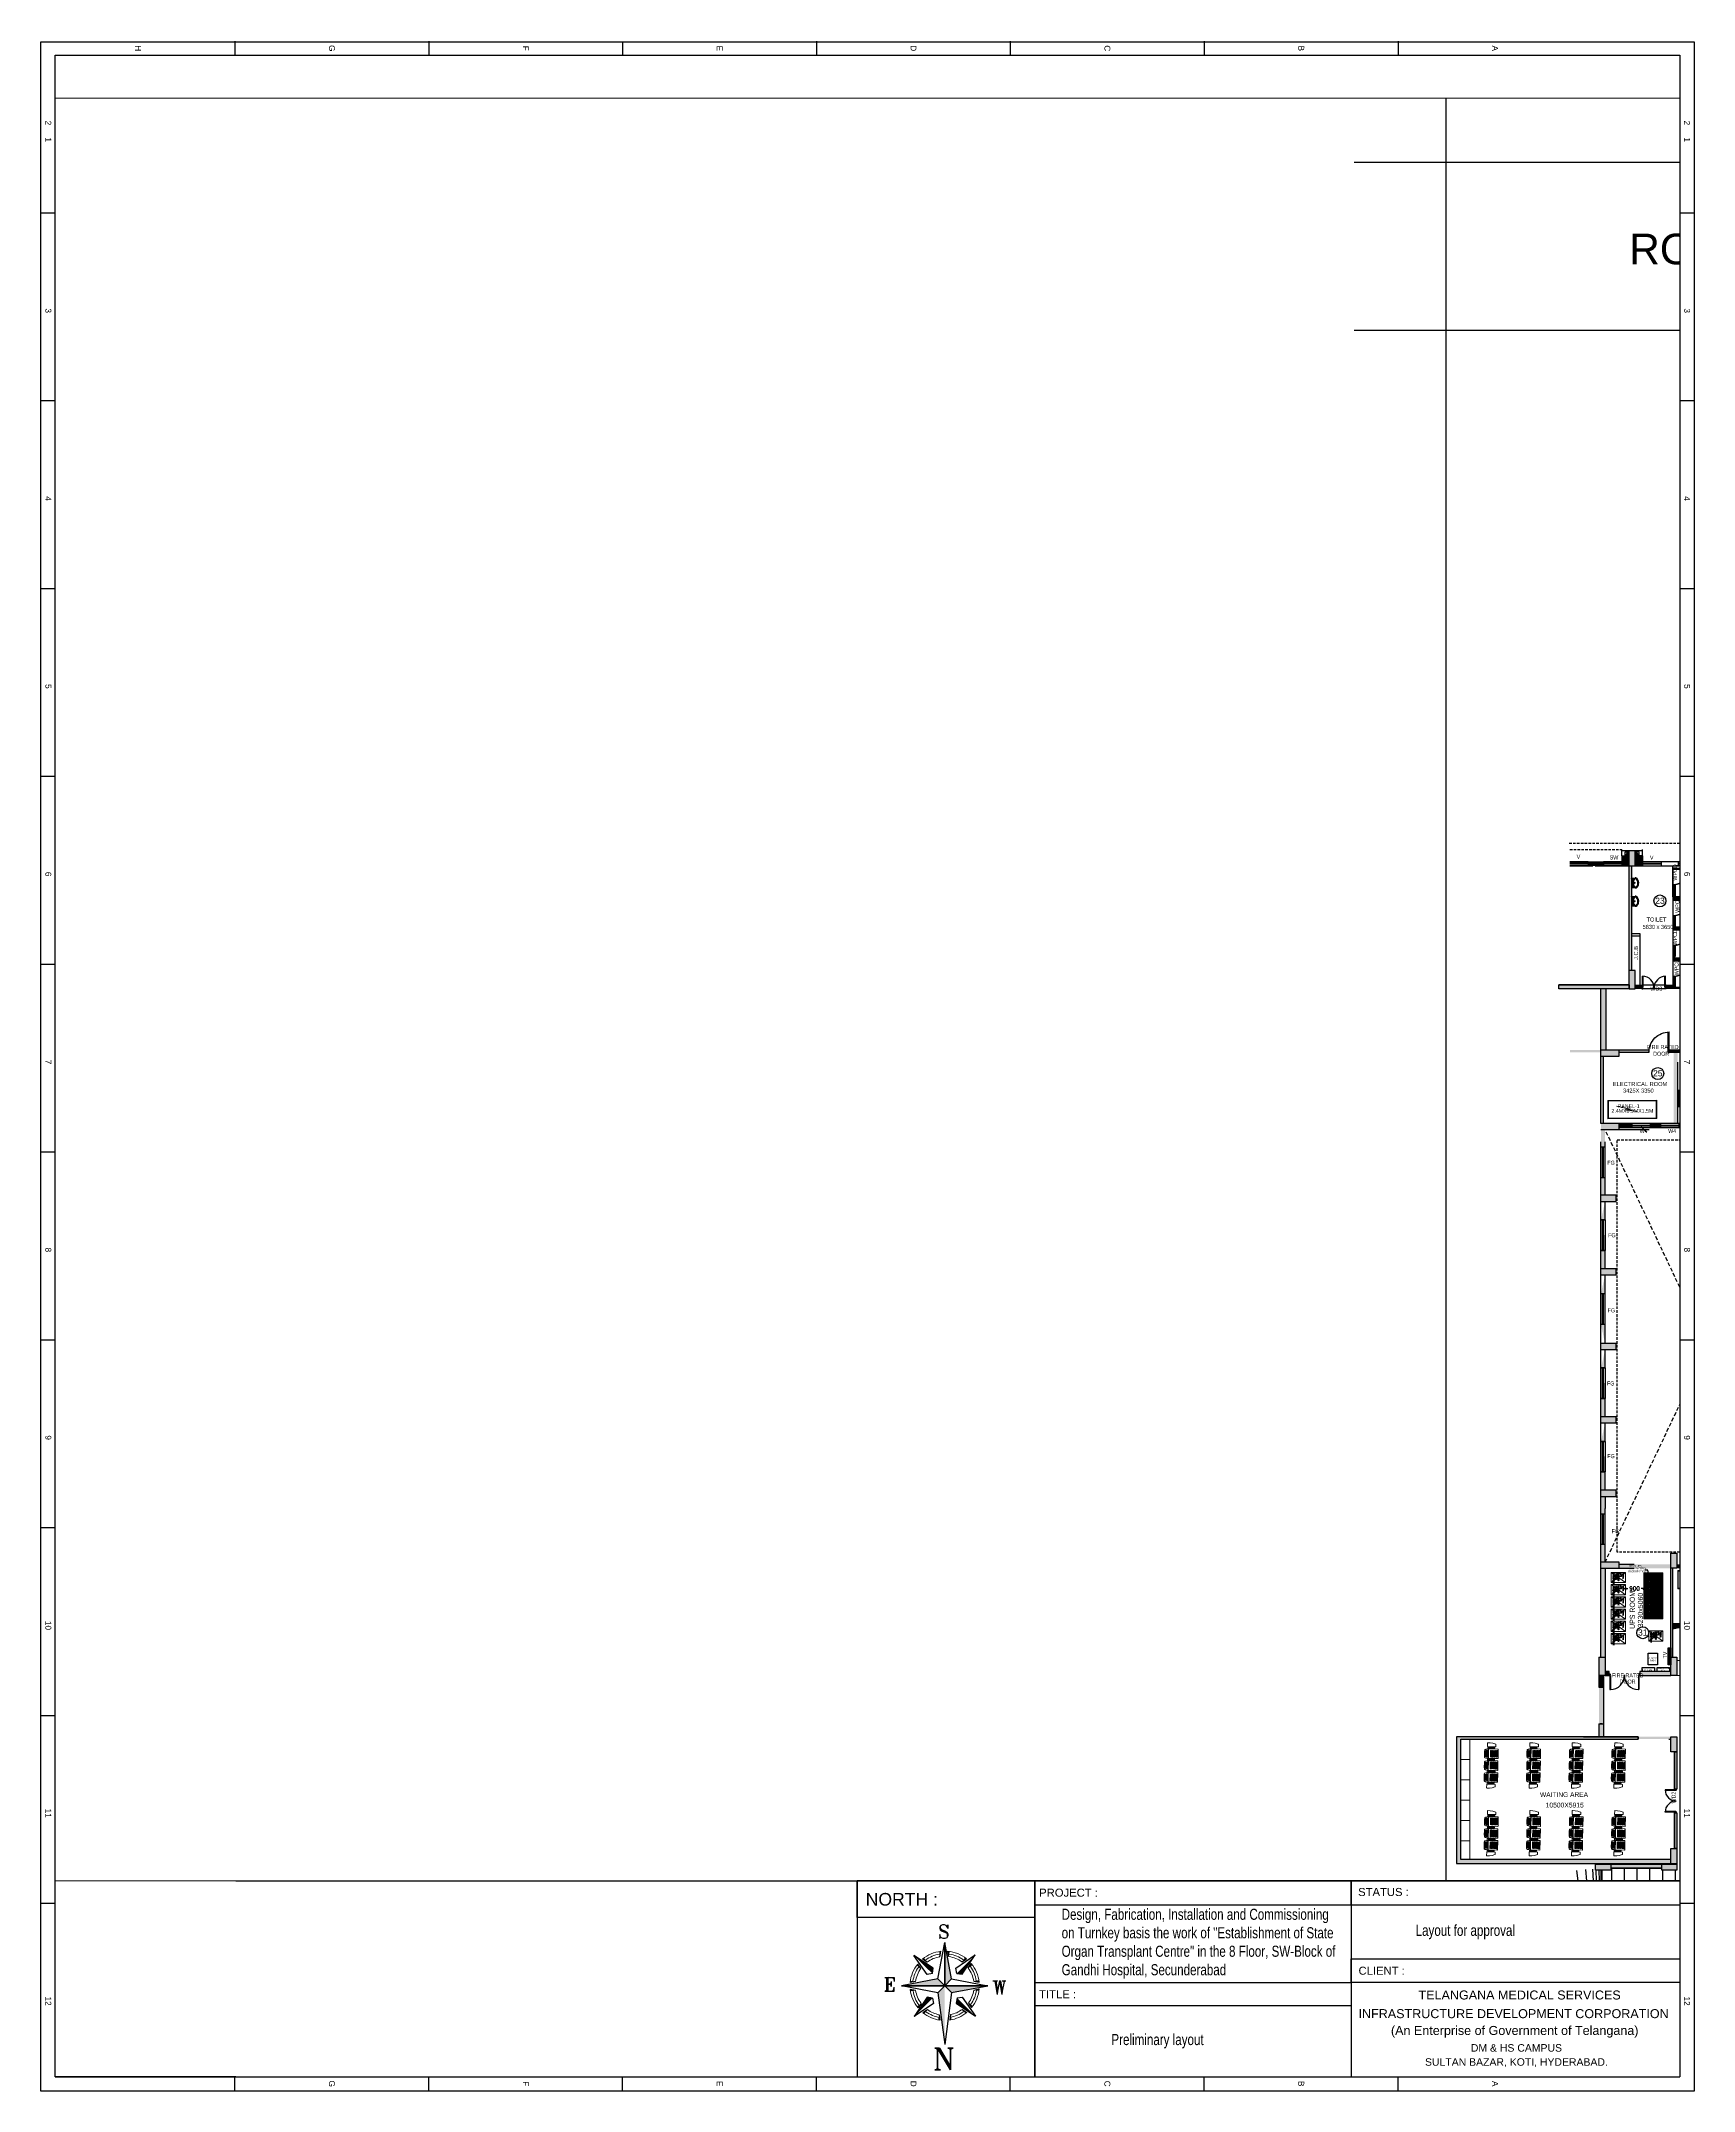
# Paper-space layout 'Layout1' of a CAD drawing. Header units: metres. Extents: x 27 to 114221, y -6 to 141571.
# The model-space entities are those that its viewports show. They can reach past a viewport. Long polylines and large blocks are cut down to what shows.
import ezdxf
from ezdxf import colors
from ezdxf.entities.mleader import LeaderData, LeaderLine
from ezdxf.enums import TextEntityAlignment as Align
from ezdxf.math import Vec2, Vec3

# ---------------------------------------------------------------- set-up
doc = ezdxf.new("R2010")
doc.units = ezdxf.units.M
doc.header["$MEASUREMENT"] = 0
doc.header["$PDMODE"] = 35
for name, pattern in [('CENTER', [0]), ('DASHED', [0.75, 0.5, -0.25]), ('DASHED2', [0.375, 0.25, -0.125])]:
    doc.linetypes.add(name, pattern=pattern)
doc.layers.get('0').update_dxf_attribs({"color": 251, "linetype": 'CONTINUOUS'})
doc.layers.get('Defpoints').update_dxf_attribs({"color": 251, "linetype": 'CONTINUOUS'})
for name, color, linetype, lineweight in [('0.0', 251, 'CONTINUOUS', 0), ('ELE- DBS', 1, 'CONTINUOUS', 9), ('ELE. DB', 1, 'CONTINUOUS', 9), ('MEDI O2', 3, 'CONTINUOUS', 25)]:
    doc.layers.add(name, color=color, linetype=linetype, lineweight=lineweight)
for name, color, linetype in [('DIM', 251, 'CONTINUOUS'), ('ELE-MIRROR LIGHT', 1, 'CONTINUOUS'), ('ELE.ELECTRICAL PANELS', 1, 'CONTINUOUS'), ('HATCH', 251, 'CONTINUOUS'), ('HS', 251, 'CONTINUOUS'), ('I-REVISION 6', 8, 'CONTINUOUS'), ('SECTION', 251, 'CONTINUOUS'), ('text', 8, 'CONTINUOUS')]:
    doc.layers.add(name, color=color, linetype=linetype)
doc.layers.add('elec', color=7, linetype='CONTINUOUS', lineweight=5, true_color=0x0032c7)
doc.styles.add('ARI', font='arial.ttf')
doc.styles.add('ARIAL', font='arial.ttf', dxfattribs={"width": 0.75})
doc.styles.add('DT', font='romans.shx')
doc.styles.add('ROMANS', font='arial.ttf')
doc.styles.add('RT', font='romant.shx')
doc.styles.get("Standard").update_dxf_attribs({"font": 'arial.ttf'})
doc.dimstyles.get("Standard").update_dxf_attribs({"dimscale": 0.7, "dimtxt": 300, "dimasz": 150, "dimexe": 200, "dimexo": 200, "dimgap": 0.25, "dimtad": 3, "dimlfac": 0.001, "dimzin": 0, "dimdsep": 46, "dimtxsty": 'Standard', "dimblk": 'ARCHTICK', "dimcen": 0.09, "dimdle": 200, "dimclrd": 256, "dimclre": 256, "dimclrt": 6, "dimadec": 0, "dimazin": 0, "dimtfac": 1, "dimtofl": 0, "dimtmove": 0, "dimatfit": 3, "dimfxl": 1, "dimtolj": 1, "dimtzin": 0, "dimarcsym": 0})
pattern_1 = [(45, (748299.10422, 92998.56549), (-0.0883883476483, 0.0883883476483), [])]

# ---------------------------------------------------------------- blocks, each defined once
blk = doc.blocks.new('*U117')
at = {"layer": '0.0', "lineweight": 0}
for p, q in [((-180, 1099), (-183, 929)), ((-180, 1099), (-183, 929)), ((-175, 1106), (-180, 1099)), ((-175, 1106), (-180, 1099)), ((-170, 1108), (-175, 1106)), ((-170, 1108), (-175, 1106)), ((-40, 1103), (-170, 1108)), ((-40, 1103), (-170, 1108)), ((85, 1084), (-40, 1103)), ((85, 1084), (-40, 1103)), ((229, 1037), (85, 1084)), ((229, 1037), (85, 1084)), ((236, 1032), (229, 1037)), ((236, 1032), (229, 1037)), ((239, 1024), (236, 1032)), ((239, 1024), (236, 1032)), ((237, 924), (239, 1024)), ((237, 924), (239, 1024)), ((-332, 67), (-336, -1)), ((-329, 121), (-332, 67)), ((-323, 166), (-329, 121)), ((-325, 580), (-321, 648)), ((-324, 511), (-325, 580)), ((-322, 457), (-324, 511)), ((-318, 195), (-323, 166)), ((-318, 412), (-322, 457)), ((-321, 675), (-318, 702)), ((-321, 648), (-321, 675)), ((-318, 702), (-312, 744)), ((-314, 383), (-318, 412)), ((-315, 195), (-318, 195)), ((-290, 204), (-315, 197)), ((-315, 197), (-315, 195)), ((-312, 383), (-314, 383)), ((-312, 744), (-307, 773)), ((-312, 380), (-312, 383)), ((-287, 372), (-312, 380)), ((-307, 773), (-304, 776)), ((-304, 776), (-279, 783)), ((-256, 211), (-290, 204)), ((-253, 364), (-287, 372)), ((-279, 783), (-265, 787)), ((-265, 787), (-245, 792)), ((-209, 220), (-256, 211)), ((-206, 354), (-253, 364)), ((-245, 792), (-225, 794)), ((-225, 794), (-198, 798)), ((-145, 226), (-209, 220)), ((-143, 345), (-206, 354)), ((-198, 798), (-134, 805)), ((-183, 929), (-181, 924)), ((-183, 929), (-181, 924)), ((-183, 245), (-181, 328)), ((-148, 249), (-183, 244)), ((-181, 924), (-174, 922)), ((-181, 924), (-174, 922)), ((-181, 328), (-147, 325)), ((-174, 922), (229, 914)), ((-174, 922), (-174, 922)), ((-174, 922), (229, 914)), ((-167, 882), (-168, 819)), ((-168, 819), (-134, 823)), ((-167, 313), (-168, 261)), ((-168, 261), (-118, 260)), ((-152, 882), (-167, 882)), ((-117, 312), (-167, 313)), ((-166, -5), (-163, 47)), ((-163, 266), (-162, 306)), ((-163, 266), (-163, 266)), ((162, 260), (-163, 266)), ((-163, 47), (-162, 84)), ((-162, 306), (162, 300)), ((-162, 84), (-157, 113)), ((-157, 113), (-154, 135)), ((-152, 628), (-156, 576)), ((-156, 576), (-156, 576)), ((-156, 576), (-154, 525)), ((-154, 525), (-155, 488)), ((-155, 488), (-150, 458)), ((-154, 135), (-151, 155)), ((-153, 838), (-152, 882)), ((-104, 837), (-153, 838)), ((-151, 665), (-152, 628)), ((-146, 692), (-151, 665)), ((-151, 155), (-148, 172)), ((-150, 458), (-148, 436)), ((-148, 845), (-147, 882)), ((-148, 845), (-148, 845)), ((176, 839), (-148, 845)), ((-148, 436), (-146, 416)), ((-119, 248), (-148, 249)), ((-148, 172), (-145, 197)), ((-147, 882), (177, 876)), ((-147, 325), (-117, 324)), ((-143, 714), (-146, 692)), ((-146, 416), (-144, 399)), ((-145, 197), (-145, 226)), ((-144, 399), (-142, 375)), ((-140, 733), (-143, 714)), ((-142, 375), (-143, 345)), ((-133, 217), (-141, -227)), ((-137, 753), (-140, 733)), ((-135, 775), (-137, 753)), ((-134, 805), (-135, 775)), ((-134, 823), (-104, 822)), ((-130, 353), (-122, 798)), ((326, 217), (-124, 226)), ((329, 336), (-122, 345)), ((-118, 260), (-119, 248)), ((-117, 324), (-117, 324)), ((-117, 324), (-117, 312)), ((-113, 807), (337, 798)), ((-104, 822), (-104, 837)), ((-104, 822), (-104, 822)), ((162, 300), (162, 260)), ((177, 876), (176, 839)), ((229, 914), (234, 916)), ((229, 914), (234, 916)), ((234, 916), (237, 924)), ((234, 916), (237, 924)), ((238, -177), (244, 143)), ((244, 143), (247, 147)), ((247, 147), (249, 150)), ((255, 733), (249, 414)), ((249, 414), (252, 409)), ((249, 150), (252, 150)), ((252, 409), (254, 406)), ((252, 150), (254, 150)), ((259, 142), (253, -175)), ((254, 406), (257, 406)), ((254, 150), (257, 147)), ((258, 738), (255, 733)), ((257, 406), (259, 406)), ((257, 147), (257, 145)), ((257, 145), (259, 142)), ((260, 738), (258, 738)), ((259, 406), (262, 409)), ((259, 142), (259, 142)), ((263, 738), (260, 738)), ((262, 411), (264, 414)), ((262, 409), (262, 411)), ((265, 738), (263, 738)), ((264, 414), (270, 731)), ((264, 414), (264, 414)), ((268, 736), (265, 738)), ((270, 731), (268, 736)), ((278, -178), (284, 142)), ((284, 142), (286, 147)), ((286, 147), (289, 149)), ((295, 733), (289, 413)), ((289, 413), (291, 408)), ((289, 149), (291, 149)), ((291, 408), (293, 406)), ((291, 149), (294, 149)), ((298, 142), (292, -175)), ((293, 406), (296, 406)), ((294, 149), (296, 147)), ((297, 737), (295, 733)), ((296, 406), (298, 406)), ((296, 147), (298, 144)), ((300, 737), (297, 737)), ((298, 406), (301, 408)), ((298, 144), (298, 142)), ((298, 142), (298, 142)), ((302, 737), (300, 737)), ((301, 408), (303, 410)), ((305, 737), (302, 737)), ((303, 413), (309, 730)), ((303, 413), (303, 413)), ((303, 410), (303, 413)), ((307, 735), (305, 737)), ((309, 730), (307, 735)), ((328, -235), (336, 207)), ((347, 788), (339, 346)), ((-343, -514), (-347, -583)), ((-347, -583), (-346, -651)), ((-346, -651), (-346, -678)), ((-346, -678), (-344, -705)), ((-344, -705), (-340, -747)), ((-340, -460), (-343, -514)), ((-334, -416), (-340, -460)), ((-340, -747), (-336, -777)), ((-336, -1), (-335, -70)), ((-336, -777), (-333, -779)), ((-335, -70), (-335, -97)), ((-335, -97), (-333, -124)), ((-329, -386), (-334, -416)), ((-333, -124), (-329, -166)), ((-333, -779), (-309, -787)), ((-329, -166), (-325, -196)), ((-326, -386), (-329, -386)), ((-301, -377), (-326, -384)), ((-326, -384), (-326, -386)), ((-325, -196), (-323, -198)), ((-323, -198), (-298, -206)), ((-309, -787), (-294, -792)), ((-267, -370), (-301, -377)), ((-298, -206), (-283, -211)), ((-294, -792), (-275, -798)), ((-283, -211), (-264, -216)), ((-275, -798), (-255, -801)), ((-220, -361), (-267, -370)), ((-264, -216), (-244, -219)), ((-255, -801), (-228, -806)), ((-244, -219), (-217, -225)), ((-228, -806), (-165, -815)), ((-222, -1098), (-218, -929)), ((-222, -1098), (-218, -929)), ((-156, -355), (-220, -361)), ((-218, -929), (-216, -924)), ((-218, -929), (-216, -924)), ((-217, -225), (-154, -233)), ((-216, -924), (-208, -922)), ((-216, -924), (-208, -922)), ((-208, -922), (195, -929)), ((-208, -922), (-208, -922)), ((-208, -922), (195, -929)), ((-200, -883), (-199, -819)), ((-186, -883), (-200, -883)), ((-199, -819), (-165, -824)), ((-188, -256), (-190, -340)), ((-190, -340), (-156, -336)), ((-154, -260), (-188, -256)), ((-185, -839), (-186, -883)), ((-136, -840), (-185, -839)), ((-180, -846), (-181, -883)), ((-181, -883), (144, -889)), ((-180, -846), (-180, -846)), ((144, -852), (-180, -846)), ((-177, -586), (-174, -534)), ((-177, -586), (-177, -586)), ((-176, -637), (-177, -586)), ((-177, -674), (-176, -637)), ((-172, -701), (-177, -674)), ((-174, -534), (-173, -497)), ((-173, -497), (-168, -468)), ((-170, -723), (-172, -701)), ((-168, -743), (-170, -723)), ((-168, -468), (-165, -446)), ((-166, -763), (-168, -743)), ((-166, -5), (-166, -5)), ((-165, -56), (-166, -5)), ((-166, -93), (-165, -56)), ((-161, -120), (-166, -93)), ((-164, -785), (-166, -763)), ((-165, -446), (-162, -426)), ((-165, -815), (-164, -785)), ((-165, -824), (-135, -825)), ((-162, -426), (-159, -409)), ((-159, -142), (-161, -120)), ((-157, -162), (-159, -142)), ((-159, -409), (-156, -385)), ((-155, -182), (-157, -162)), ((-156, -336), (-126, -336)), ((-156, -385), (-156, -355)), ((-153, -204), (-155, -182)), ((-154, -233), (-153, -204)), ((-125, -260), (-154, -260)), ((-144, -364), (-152, -809)), ((-144, -817), (307, -826)), ((-135, -825), (-136, -840)), ((316, -364), (-135, -356)), ((-135, -825), (-135, -825)), ((-133, -236), (318, -245)), ((-126, -336), (-125, -260)), ((-119, -283), (-120, -320)), ((-120, -320), (205, -326)), ((205, -289), (-119, -283)), ((144, -889), (144, -852)), ((195, -929), (199, -932)), ((195, -929), (199, -932)), ((199, -932), (202, -939)), ((199, -932), (202, -939)), ((202, -939), (200, -1040)), ((202, -939), (200, -1040)), ((205, -326), (205, -289)), ((227, -758), (233, -439)), ((230, -763), (227, -758)), ((232, -763), (230, -763)), ((235, -763), (232, -763)), ((233, -439), (236, -434)), ((237, -763), (235, -763)), ((236, -434), (238, -431)), ((239, -761), (237, -763)), ((241, -182), (238, -177)), ((238, -431), (241, -431)), ((242, -756), (239, -761)), ((243, -182), (241, -182)), ((241, -431), (243, -431)), ((248, -439), (242, -756)), ((246, -182), (243, -182)), ((243, -431), (246, -434)), ((248, -182), (246, -182)), ((246, -434), (246, -436)), ((246, -436), (248, -439)), ((250, -179), (248, -182)), ((248, -439), (248, -439)), ((253, -175), (250, -179)), ((267, -759), (273, -439)), ((269, -764), (267, -759)), ((271, -764), (269, -764)), ((274, -764), (271, -764)), ((273, -439), (275, -435)), ((276, -764), (274, -764)), ((275, -435), (278, -432)), ((279, -761), (276, -764)), ((280, -182), (278, -178)), ((278, -432), (280, -432)), ((281, -757), (279, -761)), ((282, -183), (280, -182)), ((280, -432), (283, -432)), ((287, -440), (281, -757)), ((285, -183), (282, -183)), ((283, -432), (285, -435)), ((287, -183), (285, -183)), ((285, -435), (287, -437)), ((290, -180), (287, -183)), ((287, -437), (287, -440)), ((287, -440), (287, -440)), ((292, -175), (290, -180)), ((317, -816), (325, -374)), ((-217, -1106), (-222, -1098)), ((-217, -1106), (-222, -1098)), ((-212, -1108), (-217, -1106)), ((-212, -1108), (-217, -1106)), ((-82, -1108), (-212, -1108)), ((-82, -1108), (-212, -1108)), ((44, -1094), (-82, -1108)), ((44, -1094), (-82, -1108)), ((190, -1052), (44, -1094)), ((190, -1052), (44, -1094)), ((197, -1047), (190, -1052)), ((197, -1047), (190, -1052)), ((200, -1040), (197, -1047)), ((200, -1040), (197, -1047))]:
    blk.add_line(p, q, dxfattribs=at)
for points in [[(-299, 143), (-305, 82), (-308, 42), (-309, -2), (-307, -51), (-306, -95), (-304, -142), (-304, -147), (-304, -149), (-307, -147), (-309, -142), (-313, -98), (-315, -53), (-314, -2), (-313, 45), (-310, 87), (-304, 143), (-304, 146), (-301, 148), (-301, 150), (-299, 150), (-299, 148), (-299, 143), (-299, 143)], [(-293, 434), (-297, 496), (-299, 535), (-298, 579), (-295, 628), (-291, 672), (-288, 719), (-288, 724), (-288, 726), (-290, 724), (-293, 719), (-299, 675), (-302, 631), (-303, 579), (-304, 532), (-302, 491), (-298, 434), (-298, 432), (-296, 429), (-296, 427), (-294, 427), (-293, 429), (-293, 434), (-293, 434)], [(-279, 145), (-285, 84), (-288, 42), (-289, -2), (-290, -51), (-289, -98), (-285, -145), (-285, -152), (-285, -155), (-290, -152), (-290, -147), (-294, -100), (-295, -54), (-297, -2), (-293, 47), (-290, 89), (-284, 145), (-284, 150), (-284, 153), (-281, 152), (-279, 152), (-279, 150), (-279, 145), (-279, 145)], [(-274, 431), (-278, 493), (-279, 534), (-278, 579), (-277, 628), (-274, 674), (-268, 721), (-268, 728), (-268, 731), (-273, 729), (-273, 724), (-279, 677), (-282, 630), (-286, 579), (-284, 530), (-283, 488), (-279, 431), (-279, 426), (-279, 424), (-276, 424), (-274, 424), (-274, 426), (-274, 431), (-274, 431)], [(-259, 147), (-268, 83), (-271, 44), (-272, -3), (-271, -54), (-269, -101), (-267, -135), (-267, -148), (-265, -155), (-268, -157), (-270, -155), (-272, -152), (-272, -150), (-274, -103), (-278, -56), (-277, -2), (-276, 47), (-273, 88), (-267, 147), (-264, 152), (-264, 155), (-262, 155), (-259, 155), (-259, 152), (-259, 147), (-259, 147)], [(-254, 428), (-260, 492), (-262, 532), (-261, 578), (-258, 630), (-254, 677), (-251, 711), (-251, 723), (-248, 731), (-251, 733), (-253, 731), (-256, 728), (-256, 726), (-259, 679), (-265, 633), (-266, 578), (-267, 529), (-265, 488), (-262, 428), (-259, 424), (-259, 421), (-257, 421), (-254, 421), (-254, 423), (-254, 428), (-254, 428)], [(-242, 149), (-248, 86), (-252, 44), (-252, -3), (-253, -54), (-252, -104), (-248, -150), (-248, -158), (-248, -160), (-250, -158), (-253, -155), (-253, -153), (-255, -140), (-257, -106), (-258, -57), (-260, -3), (-256, 49), (-253, 91), (-247, 152), (-247, 154), (-245, 157), (-242, 159), (-242, 157), (-242, 149), (-242, 149)], [(-237, 426), (-241, 490), (-242, 531), (-242, 578), (-241, 630), (-237, 679), (-231, 725), (-231, 733), (-231, 735), (-234, 733), (-236, 730), (-236, 728), (-239, 716), (-242, 681), (-245, 632), (-249, 578), (-247, 527), (-246, 485), (-242, 423), (-242, 421), (-240, 418), (-237, 416), (-237, 418), (-237, 426), (-237, 426)], [(-223, 151), (-229, 85), (-232, 43), (-235, -3), (-234, -55), (-232, -104), (-228, -153), (-228, -161), (-228, -163), (-233, -161), (-233, -158), (-236, -156), (-235, -141), (-237, -106), (-241, -57), (-240, -3), (-239, 48), (-236, 90), (-230, 152), (-227, 156), (-227, 159), (-225, 159), (-222, 159), (-222, 156), (-223, 151), (-223, 151)], [(-217, 423), (-221, 489), (-223, 531), (-224, 578), (-221, 629), (-217, 678), (-212, 727), (-212, 735), (-211, 737), (-216, 735), (-216, 732), (-219, 730), (-219, 715), (-222, 681), (-228, 632), (-229, 578), (-230, 526), (-229, 484), (-225, 423), (-222, 418), (-222, 415), (-220, 415), (-218, 415), (-217, 418), (-217, 423), (-217, 423)], [(-205, 154), (-211, 87), (-215, 46), (-216, -4), (-217, -58), (-215, -107), (-211, -156), (-209, -163), (-209, -166), (-211, -166), (-214, -163), (-216, -161), (-216, -158), (-218, -144), (-220, -109), (-222, -60), (-223, -3), (-220, 48), (-216, 92), (-210, 156), (-208, 161), (-205, 163), (-205, 161), (-203, 161), (-205, 154), (-205, 154)], [(-200, 420), (-204, 486), (-206, 528), (-205, 577), (-204, 631), (-200, 680), (-194, 729), (-192, 737), (-192, 739), (-194, 739), (-197, 737), (-199, 735), (-199, 732), (-202, 717), (-205, 683), (-208, 634), (-212, 577), (-211, 526), (-209, 482), (-205, 418), (-203, 413), (-200, 410), (-200, 413), (-198, 413), (-200, 420), (-200, 420)], [(-186, 158), (-192, 89), (-195, 45), (-198, -4), (-197, -58), (-195, -110), (-194, -147), (-192, -161), (-192, -169), (-192, -171), (-197, -169), (-197, -166), (-197, -164), (-200, -112), (-202, -60), (-203, -4), (-200, 50), (-197, 94), (-190, 158), (-190, 163), (-190, 166), (-188, 165), (-185, 168), (-185, 165), (-186, 158), (-186, 158)], [(-181, 415), (-184, 484), (-186, 528), (-187, 577), (-184, 631), (-181, 683), (-177, 719), (-175, 734), (-175, 741), (-174, 744), (-179, 742), (-179, 739), (-180, 737), (-185, 685), (-189, 634), (-192, 577), (-191, 523), (-189, 479), (-186, 415), (-186, 410), (-186, 407), (-183, 407), (-181, 405), (-181, 407), (-181, 415), (-181, 415)], [(-28, 153), (-34, -164), (-34, -169), (-37, -172), (-39, -172), (-44, -171), (-47, -171), (-47, -167), (-41, 153), (-41, 158), (-38, 160), (-33, 160), (-31, 160), (-28, 158), (-28, 155), (-28, 153), (-28, 153)], [(-23, 414), (-17, 731), (-17, 736), (-20, 738), (-22, 739), (-27, 739), (-30, 739), (-30, 734), (-36, 414), (-36, 409), (-33, 407), (-28, 407), (-26, 407), (-24, 409), (-23, 412), (-23, 414), (-23, 414)], [(13, 152), (7, -165), (5, -170), (2, -172), (0, -172), (-3, -172), (-5, -172), (-7, -167), (-1, 152), (1, 157), (4, 159), (6, 159), (9, 159), (11, 157), (13, 154), (13, 152), (13, 152)], [(18, 413), (24, 730), (22, 735), (20, 738), (17, 738), (15, 738), (12, 738), (10, 733), (4, 414), (6, 409), (8, 406), (11, 406), (13, 406), (16, 409), (18, 411), (18, 413), (18, 413)], [(55, 151), (49, -166), (47, -171), (44, -173), (42, -173), (39, -173), (37, -173), (34, -168), (40, 151), (43, 156), (45, 159), (48, 159), (50, 159), (53, 156), (53, 154), (55, 151), (55, 151)], [(60, 413), (66, 729), (64, 734), (61, 737), (59, 737), (56, 737), (54, 737), (51, 732), (45, 413), (48, 408), (50, 405), (53, 405), (55, 405), (58, 408), (58, 410), (60, 413), (60, 413)], [(94, 150), (89, -167), (86, -171), (86, -174), (81, -174), (79, -174), (76, -174), (76, -169), (82, 151), (82, 155), (85, 158), (87, 158), (92, 158), (92, 155), (95, 153), (94, 150), (94, 150)], [(99, 412), (105, 729), (103, 734), (103, 736), (98, 736), (96, 736), (93, 736), (93, 731), (87, 412), (87, 407), (89, 405), (92, 405), (97, 405), (97, 407), (99, 409), (99, 412), (99, 412)], [(136, 150), (130, -167), (128, -172), (125, -175), (123, -175), (120, -175), (118, -175), (115, -170), (122, 150), (124, 155), (127, 157), (129, 157), (131, 157), (134, 154), (136, 152), (136, 150), (136, 150)], [(141, 411), (147, 728), (145, 733), (142, 735), (140, 735), (137, 736), (135, 736), (132, 731), (126, 411), (129, 406), (131, 404), (134, 404), (136, 404), (139, 406), (141, 409), (141, 411), (141, 411)], [(178, 149), (172, -168), (169, -173), (167, -175), (165, -175), (162, -175), (160, -175), (157, -170), (163, 149), (166, 154), (168, 156), (171, 156), (173, 156), (176, 154), (176, 151), (178, 149), (178, 149)], [(183, 410), (189, 727), (187, 732), (184, 735), (182, 735), (179, 735), (177, 735), (174, 730), (168, 411), (171, 406), (173, 403), (175, 403), (178, 403), (180, 405), (180, 408), (183, 410), (183, 410)], [(217, 148), (211, -169), (209, -174), (206, -176), (204, -176), (201, -176), (199, -176), (197, -171), (203, 148), (205, 153), (208, 156), (210, 156), (213, 155), (215, 153), (217, 150), (217, 148), (217, 148)], [(222, 410), (228, 726), (226, 731), (223, 734), (221, 734), (219, 734), (216, 734), (214, 729), (208, 410), (210, 405), (212, 402), (215, 402), (217, 402), (220, 405), (222, 407), (222, 410), (222, 410)], [(-310, -438), (-316, -500), (-319, -539), (-320, -583), (-318, -632), (-317, -676), (-315, -723), (-315, -728), (-315, -731), (-318, -728), (-320, -723), (-324, -679), (-326, -635), (-325, -583), (-324, -536), (-321, -495), (-315, -438), (-315, -436), (-312, -433), (-312, -431), (-310, -431), (-310, -433), (-310, -438), (-310, -438)], [(-290, -436), (-296, -497), (-299, -539), (-300, -583), (-301, -633), (-300, -679), (-296, -726), (-296, -733), (-296, -736), (-301, -733), (-301, -728), (-305, -682), (-306, -635), (-308, -583), (-304, -534), (-301, -492), (-295, -436), (-295, -431), (-295, -429), (-292, -429), (-290, -429), (-290, -431), (-290, -436), (-290, -436)], [(-270, -434), (-279, -498), (-282, -537), (-283, -584), (-282, -635), (-280, -682), (-278, -717), (-278, -729), (-276, -736), (-279, -739), (-281, -736), (-283, -734), (-283, -731), (-285, -684), (-289, -638), (-288, -584), (-287, -535), (-284, -493), (-278, -434), (-275, -429), (-275, -427), (-273, -427), (-270, -427), (-270, -429), (-270, -434), (-270, -434)], [(-253, -432), (-259, -496), (-263, -537), (-263, -584), (-264, -636), (-263, -685), (-259, -732), (-259, -739), (-259, -741), (-261, -739), (-264, -736), (-264, -734), (-266, -722), (-268, -687), (-269, -638), (-271, -584), (-267, -532), (-264, -491), (-258, -429), (-258, -427), (-256, -425), (-253, -422), (-253, -425), (-253, -432), (-253, -432)], [(-233, -430), (-240, -496), (-243, -538), (-246, -584), (-245, -636), (-243, -685), (-239, -734), (-239, -742), (-239, -744), (-244, -742), (-244, -739), (-247, -737), (-246, -722), (-248, -688), (-252, -638), (-251, -584), (-250, -533), (-247, -491), (-241, -430), (-238, -425), (-238, -422), (-236, -422), (-233, -422), (-233, -425), (-233, -430), (-233, -430)], [(-216, -428), (-222, -494), (-226, -536), (-227, -585), (-228, -639), (-226, -688), (-222, -737), (-220, -745), (-220, -747), (-222, -747), (-225, -745), (-227, -742), (-227, -740), (-229, -725), (-231, -690), (-233, -641), (-234, -585), (-231, -533), (-227, -489), (-221, -425), (-219, -420), (-216, -418), (-216, -420), (-214, -420), (-216, -428), (-216, -428)], [(-196, -423), (-203, -492), (-206, -536), (-209, -585), (-208, -639), (-206, -691), (-205, -728), (-203, -743), (-203, -750), (-203, -752), (-208, -750), (-208, -747), (-207, -745), (-211, -693), (-213, -642), (-214, -585), (-211, -531), (-208, -487), (-201, -423), (-201, -418), (-201, -416), (-199, -416), (-196, -413), (-196, -416), (-196, -423), (-196, -423)], [(-39, -429), (-45, -746), (-45, -750), (-48, -753), (-50, -753), (-55, -753), (-58, -753), (-58, -748), (-52, -428), (-52, -423), (-49, -421), (-44, -421), (-42, -421), (-39, -424), (-39, -426), (-39, -429), (-39, -429)], [(2, -429), (-4, -746), (-6, -751), (-9, -754), (-11, -754), (-13, -753), (-16, -753), (-18, -748), (-12, -429), (-10, -424), (-7, -422), (-5, -422), (-2, -422), (0, -424), (2, -427), (2, -429), (2, -429)], [(44, -430), (38, -747), (36, -752), (33, -754), (31, -754), (28, -754), (26, -754), (23, -749), (29, -430), (32, -425), (35, -423), (37, -423), (39, -423), (42, -425), (42, -428), (44, -430), (44, -430)], [(84, -431), (78, -748), (75, -753), (75, -755), (70, -755), (68, -755), (65, -755), (65, -750), (71, -431), (71, -426), (74, -423), (76, -423), (81, -423), (81, -426), (84, -428), (84, -431), (84, -431)], [(125, -432), (119, -749), (117, -753), (114, -756), (112, -756), (109, -756), (107, -756), (105, -751), (111, -431), (113, -427), (116, -424), (118, -424), (121, -424), (123, -427), (125, -429), (125, -432), (125, -432)], [(167, -432), (161, -749), (159, -754), (156, -757), (154, -757), (151, -757), (149, -757), (146, -752), (152, -432), (155, -427), (157, -425), (160, -425), (162, -425), (165, -428), (165, -430), (167, -432), (167, -432)], [(206, -433), (200, -750), (198, -755), (195, -757), (193, -757), (190, -757), (188, -757), (186, -752), (192, -433), (194, -428), (197, -426), (199, -426), (202, -426), (204, -428), (206, -431), (206, -433), (206, -433)]]:
    blk.add_lwpolyline(points, dxfattribs=at)
for centre, radius, start, end in [((-124, 217), 8.59, 88.91908, 178.91908), ((-122, 353), 8.59, 178.91908, 268.91908), ((-113, 798), 8.59, 88.91908, 178.91908), ((326, 208), 9.69, 358.91908, 88.91908), ((329, 346), 9.69, 268.91908, 358.91908), ((337, 788), 9.69, 358.91908, 88.91908), ((-144, -809), 8.59, 178.91908, 268.91908), ((-135, -364), 8.59, 88.91908, 178.91908), ((-133, -228), 8.59, 178.91908, 268.91908), ((307, -816), 9.69, 268.91908, 358.91908), ((315, -374), 9.69, 358.91908, 88.91908), ((318, -235), 9.69, 268.91908, 358.91908)]:
    blk.add_arc(centre, radius, start, end, dxfattribs=at)
blk = doc.blocks.new('*U118')
at = {"layer": '0.0', "ltscale": 500}
blk.add_line((225, 0), (-225, 0), dxfattribs=at)
blk = doc.blocks.new('*U119')
at = {"layer": '0.0', "color": 0, "linetype": 'ByBlock', "lineweight": -2}
for p in [(0, 0), (0, -1000), (0, -2000), (0, -3000), (0, -4000)]:
    blk.add_blockref('*U118', p, dxfattribs=at)
blk = doc.blocks.new('RETETY')
at = {"layer": 'ELE- DBS'}
h = blk.add_hatch(dxfattribs=at)
h.set_pattern_fill('ANGLE', color=2, scale=3.830156, angle=90)
h.set_pattern_definition([(90, (316265.61, -529580.6), (-26.7536412, 3e-14), [19.4571936, -7.2964476]), (180, (316265.61, -529580.6), (-4e-14, -26.7536412), [19.4571936, -7.2964476])])
h.paths.add_polyline_path([(-430, 1088), (-430, 787), (-272, 787), (-272, 1088)])
h = blk.add_hatch(dxfattribs=at)
h.set_pattern_fill('ANGLE', color=2, scale=3.830156, angle=90)
h.set_pattern_definition([(90, (316499.715, -529580.6), (-26.7536412, 3e-14), [19.4571936, -7.2964476]), (180, (316499.715, -529580.6), (-4e-14, -26.7536412), [19.4571936, -7.2964476])])
h.paths.add_polyline_path([(-195, 1088), (-195, 787), (-37, 787), (-37, 1088)])
h = blk.add_hatch(dxfattribs=at)
h.set_pattern_fill('ANGLE', color=2, scale=3.830156, angle=90)
h.set_pattern_definition([(90, (316265.61, -529955.597), (-26.7536412, 3e-14), [19.4571936, -7.2964476]), (180, (316265.61, -529955.597), (-4e-14, -26.7536412), [19.4571936, -7.2964476])])
h.paths.add_polyline_path([(-430, 701), (-430, 412), (-272, 412), (-272, 701)])
h = blk.add_hatch(dxfattribs=at)
h.set_pattern_fill('ANGLE', color=2, scale=3.830156, angle=90)
h.set_pattern_definition([(90, (316265.61, -530330.594), (-26.7536412, 3e-14), [19.4571936, -7.2964476]), (180, (316265.61, -530330.594), (-4e-14, -26.7536412), [19.4571936, -7.2964476])])
h.paths.add_polyline_path([(-430, 326), (-430, 37), (-272, 37), (-272, 326)])
h = blk.add_hatch(dxfattribs=at)
h.set_pattern_fill('ANGLE', color=2, scale=3.830156, angle=90)
h.set_pattern_definition([(90, (316499.715, -529955.597), (-26.7536412, 3e-14), [19.4571936, -7.2964476]), (180, (316499.715, -529955.597), (-4e-14, -26.7536412), [19.4571936, -7.2964476])])
h.paths.add_polyline_path([(-195, 701), (-195, 412), (-37, 412), (-37, 701)])
h = blk.add_hatch(dxfattribs=at)
h.set_pattern_fill('ANGLE', color=2, scale=3.830156, angle=90)
h.set_pattern_definition([(90, (316499.715, -530330.594), (-26.7536412, 3e-14), [19.4571936, -7.2964476]), (180, (316499.715, -530330.594), (-4e-14, -26.7536412), [19.4571936, -7.2964476])])
h.paths.add_polyline_path([(-195, 326), (-195, 37), (-37, 37), (-37, 326)])
at = {"layer": 'ELE- DBS', "color": 3}
for p, q in [((-468, 750), (-234, 750)), ((-468, 375), (-234, 375)), ((-234, 750), (0, 750)), ((-234, 375), (0, 375))]:
    blk.add_line(p, q, dxfattribs=at)
for points in [[(-468, 0), (-468, 1125), (-234, 1125), (-234, 0)], [(-430, 787), (-430, 1088), (-272, 1088), (-272, 787)], [(-234, 0), (-234, 1125), (0, 1125), (0, 0)], [(-195, 787), (-195, 1088), (-37, 1088), (-37, 787)], [(-430, 412), (-430, 701), (-272, 701), (-272, 412)], [(-430, 37), (-430, 326), (-272, 326), (-272, 37)], [(-195, 412), (-195, 701), (-37, 701), (-37, 412)], [(-195, 37), (-195, 326), (-37, 326), (-37, 37)]]:
    blk.add_lwpolyline(points, close=True, dxfattribs=at)
blk = doc.blocks.new('_Oblique')
at = {"color": 0, "linetype": 'ByBlock', "lineweight": -2}
blk.add_line((-0.5, -0.5), (0.5, 0.5), dxfattribs=at)
blk = doc.blocks.new('*D131')
at = {"layer": 'Defpoints', "color": 0, "ltscale": 500, "transparency": 16777216}
for p in [(11780503, -3817196), (11781403, -3817196), (11781403, -3817211)]:
    blk.add_point(p, dxfattribs=at)
at = {"layer": 'DIM', "ltscale": 500, "transparency": 16777216}
for p, q in [((11780423, -3817211), (11780626, -3817211)), ((11780503, -3817196), (11780503, -3817291)), ((11781483, -3817211), (11781280, -3817211)), ((11781403, -3817196), (11781403, -3817291))]:
    blk.add_line(p, q, dxfattribs=at)
at = {"layer": 'DIM', "ltscale": 500, "transparency": 16777216, "xscale": 80, "yscale": 80, "zscale": 80, "rotation": 180}
blk.add_blockref('_Oblique', (11780503, -3817211), dxfattribs=at)
at = {"layer": 'DIM', "ltscale": 500, "transparency": 16777216, "xscale": 80, "yscale": 80, "zscale": 80}
blk.add_blockref('_Oblique', (11781403, -3817211), dxfattribs=at)
at = {"layer": 'DIM', "color": 6, "ltscale": 500, "transparency": 16777216, "insert": (11780953, -3817211), "char_height": 200, "attachment_point": 5, "style": 'DT'}
blk.add_mtext('\\A1;900', dxfattribs=at)

msp = doc.modelspace()

# ---------------------------------------------------------------- hatches: boundary and pattern name
at = {"ltscale": 500}
for points in [[(11779418.1, -3781561.8), (11778673.1, -3781561.8), (11778673.1, -3781761.8), (11778903.1, -3781761.8), (11778911.6, -3781761.8), (11779026.6, -3781761.8), (11779018.1, -3781761.8), (11779418.1, -3781761.8)], [(11780683.1, -3781111.8, 0.41421356), (11780533.1, -3781261.8), (11780318.1, -3781261.8), (11780318.1, -3781561.8), (11780318.1, -3781761.8), (11780683.1, -3781761.8), (11780683.1, -3781761.8)], [(11781348.1, -3781561.8), (11781348.1, -3781261.8), (11781133.1, -3781261.8, 0.41421356), (11780983.1, -3781111.8), (11780983.1, -3781761.8), (11781348.1, -3781761.8)], [(11780798.1, -3781761.8), (11780683.1, -3781761.8), (11780683.1, -3786891.8), (11780798.1, -3786891.8)], [(11782833.1, -3784196.8), (11782833.1, -3784861.8), (11784448.1, -3784861.8), (11784448.1, -3784746.8), (11782948.1, -3784746.8), (11782948.1, -3784196.8)], [(11777239.7, -3787591.8), (11780683.1, -3787591.8), (11780683.1, -3787791.8), (11777239.7, -3787791.8)], [(11781308.1, -3787791.8), (11780983.1, -3787791.8), (11780983.1, -3787591.8), (11781308.1, -3787591.8)], [(11782833.1, -3787791.8), (11782508.1, -3787791.8), (11782508.1, -3787591.8), (11782833.1, -3787591.8)], [(11782833.1, -3787676.8), (11782833.1, -3787176.8), (11782948.1, -3787176.8), (11782948.1, -3787676.8)], [(11784348.1, -3787676.8), (11782833.1, -3787676.8), (11782833.1, -3787791.8), (11784348.1, -3787791.8)], [(11777784.2, -3790791.8), (11779303.1, -3790791.8), (11779303.1, -3790906.8), (11777784.2, -3790906.8)], [(11779303.1, -3791091.8), (11779418.1, -3791091.8), (11779418.1, -3794391.8), (11779303.1, -3794391.8)], [(11780203.1, -3790791.8), (11781654.4, -3790791.8), (11781654.4, -3790906.6), (11780203.1, -3790906.6)], [(11782654.4, -3790792.6), (11784348.1, -3790792.6), (11784348.1, -3790906.7), (11782654.4, -3790906.7)], [(11782866.3, -3790906.7), (11782866.3, -3794391.8), (11783066.3, -3794391.8), (11783066.3, -3790906.7)], [(11780833.1, -3794391.8), (11780203.1, -3794391.8), (11780203.1, -3794591.8), (11780833.1, -3794591.8)], [(11782233.1, -3794391.8), (11781733.1, -3794391.8), (11781733.1, -3794591.8), (11782233.1, -3794591.8)], [(11779503.1, -3816221.8), (11779303.1, -3816221.8), (11779303.1, -3820581.8), (11779503.1, -3820581.8)], [(11788458.1, -3816021.8), (11780203.1, -3816021.8), (11780203.1, -3816221.8), (11788458.1, -3816221.8)], [(11783349.8, -3816221.8), (11783349.8, -3816141.8), (11783349.8, -3816101.8), (11783349.8, -3816021.8), (11783033.1, -3816021.8), (11783033.1, -3816221.8)], [(11779433.1, -3821481.8), (11779203.1, -3821481.8), (11779203.1, -3822046.8), (11779433.1, -3822046.8)], [(11779703.1, -3821281.8), (11779503.1, -3821281.8), (11779503.1, -3821481.8), (11779703.1, -3821481.8)], [(11782733.1, -3821281.8), (11781204.4, -3821281.8), (11781204.4, -3821481.8), (11782733.1, -3821481.8)], [(11779433.1, -3822046.8), (11779203.1, -3822046.8), (11779203.1, -3824481.8), (11779433.1, -3824481.8)], [(11782283.1, -3830736.8), (11779778.1, -3830736.8), (11779778.1, -3830936.8), (11782283.1, -3830936.8)]]:
    msp.add_hatch(color=256, dxfattribs=at).paths.add_polyline_path(points)
h = msp.add_hatch(color=256, dxfattribs=at)
h.paths.add_polyline_path([(11782948.1, -3782676.8), (11782948.1, -3783281.8), (11782833.1, -3783281.8), (11782833.1, -3782676.8)])
h.paths.add_polyline_path([(11782833.1, -3783281.8), (11782833.1, -3783396.8), (11784448.1, -3783396.8), (11784448.1, -3783281.8)])
h = msp.add_hatch(color=256, dxfattribs=at)
h.paths.add_polyline_path([(11783864.2, -3786261.8), (11783864.2, -3786376.8), (11784448.1, -3786376.8), (11784448.1, -3786261.8)])
h.paths.add_polyline_path([(11783864.2, -3786376.8), (11783864.2, -3786261.8), (11782948.1, -3786261.8), (11782948.1, -3785661.8), (11782833.1, -3785661.8), (11782833.1, -3786376.8)])
at = {"lineweight": -3, "ltscale": 500}
msp.add_hatch(color=256, dxfattribs=at).paths.add_polyline_path([(11784348.1, -3794391.8), (11783133.1, -3794391.8), (11783133.1, -3794591.8), (11784348.1, -3794591.8)])
at = {"ltscale": 500}
h = msp.add_hatch(color=256, dxfattribs=at)
h.paths.add_polyline_path([(11782833.1, -3818935.6), (11787989.1, -3818946.4), (11787989, -3819044.7), (11782833.1, -3819044.7)])
edge = h.paths.add_edge_path()
edge.add_line((11788098.3, -3821481.8), (11787989, -3821481.8))
edge.add_line((11787989, -3821481.8), (11787989, -3818945.8))
edge.add_line((11787989, -3818945.8), (11788098, -3818946.6))
at = {"layer": 'ELE-MIRROR LIGHT', "ltscale": 500}
msp.add_hatch(color=7, dxfattribs=at).paths.add_polyline_path([(11782733.1, -3816221.8), (11782833.1, -3816221.8), (11782833.1, -3820581.8), (11782733.1, -3820581.8)])
h = msp.add_hatch(dxfattribs=at)
h.set_pattern_fill('ANSI31', style=0)
h.set_pattern_definition(pattern_1)
h.paths.add_polyline_path([(11782833.1, -3819207), (11782833.1, -3819044.7), (11787989, -3819044.7), (11787989, -3819207), (11786033.1, -3819207), (11785744.8, -3819153.4), (11785447.5, -3819109.5), (11785133.8, -3819075.5), (11784742.1, -3819050.6), (11784222.1, -3819044.7), (11783720.5, -3819076.6), (11783356.5, -3819117.7), (11783048.2, -3819165.9)])
at = {"layer": 'HATCH', "ltscale": 500}
h = msp.add_hatch(color=251, dxfattribs=at)
h.dxf.hatch_style = 1
h.paths.add_polyline_path([(11782733.1, -3820581.8), (11783033.1, -3820581.8), (11783033.1, -3821481.8), (11782733.1, -3821481.8)])
h.paths.add_polyline_path([(11826143.1, -3824446.8), (11827043.1, -3824446.8), (11827043.1, -3824746.8), (11826143.1, -3824746.8)])
h.paths.add_polyline_path([(11800558.1, -3830511.8), (11800858.1, -3830511.8), (11800858.1, -3831411.8), (11800558.1, -3831411.8)])
h.paths.add_polyline_path([(11822943.1, -3830511.8), (11823543.1, -3830511.8), (11823543.1, -3830811.8), (11822943.1, -3830811.8)])
h.paths.add_polyline_path([(11779303.1, -3812391.8), (11780053.1, -3812391.8), (11780053.1, -3812691.8), (11779303.1, -3812691.8)])
h.paths.add_polyline_path([(11779303.1, -3815921.8), (11780203.1, -3815921.8), (11780203.1, -3816221.8), (11779303.1, -3816221.8)])
h.paths.add_polyline_path([(11816284.8, -3830411.8), (11817113.1, -3830411.8), (11817113.1, -3830711.8), (11816284.8, -3830711.8)])
h.paths.add_polyline_path([(11792528.1, -3829811.8), (11792828.1, -3829811.8), (11792828.1, -3830711.8), (11792528.1, -3830711.8)])
h.paths.add_polyline_path([(11786358.1, -3829961.8), (11786658.1, -3829961.8), (11786658.1, -3830711.8), (11786358.1, -3830711.8)])
h.paths.add_polyline_path([(11786033.1, -3830736.8), (11786333.1, -3830736.8), (11786333.1, -3831486.8), (11786033.1, -3831486.8)])
h.paths.add_polyline_path([(11779303.1, -3801521.8), (11780053.1, -3801521.8), (11780053.1, -3801821.8), (11779303.1, -3801821.8)])
h.paths.add_polyline_path([(11826143.1, -3801521.8), (11827043.1, -3801521.8), (11827043.1, -3801821.8), (11826143.1, -3801821.8)])
h.paths.add_polyline_path([(11779203.1, -3820581.8), (11779503.1, -3820581.8), (11779503.1, -3821481.8), (11779203.1, -3821481.8)])
h.paths.add_polyline_path([(11786033.1, -3829961.8), (11786333.1, -3829961.8), (11786333.1, -3830711.8), (11786033.1, -3830711.8)])
h.paths.add_polyline_path([(11826043.1, -3787791.8), (11826343.1, -3787791.8), (11826343.1, -3786813.5), (11826043.1, -3786813.5)])
h.paths.add_polyline_path([(11779303.1, -3808791.8), (11780053.1, -3808791.8), (11780053.1, -3809091.8), (11779303.1, -3809091.8)])
h.paths.add_polyline_path([(11807758.1, -3830511.8), (11808058.1, -3830511.8), (11808058.1, -3831411.8), (11807758.1, -3831411.8)])
h.paths.add_polyline_path([(11826143.1, -3781561.8), (11827043.1, -3781561.8), (11827043.1, -3781861.8), (11826143.1, -3781861.8)])
h.paths.add_polyline_path([(11826143.1, -3797921.8), (11827043.1, -3797921.8), (11827043.1, -3798221.8), (11826143.1, -3798221.8)])
h.paths.add_polyline_path([(11779303.1, -3805191.8), (11780053.1, -3805191.8), (11780053.1, -3805491.8), (11779303.1, -3805491.8)])
h.paths.add_polyline_path([(11811358.1, -3824481.8), (11811658.1, -3824481.8), (11811658.1, -3825381.8), (11811358.1, -3825381.8)])
h.paths.add_polyline_path([(11826143.1, -3805191.8), (11827043.1, -3805191.8), (11827043.1, -3805491.8), (11826143.1, -3805491.8)])
h.paths.add_polyline_path([(11784348.1, -3790791.8), (11784648.1, -3790791.8), (11784648.1, -3791391.8), (11784348.1, -3791391.8)])
h.paths.add_polyline_path([(11779303.1, -3790791.8), (11780203.1, -3790791.8), (11780203.1, -3791091.8), (11779303.1, -3791091.8)])
h.paths.add_polyline_path([(11826143.1, -3790791.8), (11826943.1, -3790791.8), (11826943.1, -3791091.8), (11826143.1, -3791091.8)])
h.paths.add_polyline_path([(11822943.1, -3819521.8), (11823642, -3819521.8), (11823642, -3819821.8), (11822943.1, -3819821.8)])
h.paths.add_polyline_path([(11820113.1, -3830411.8), (11820941.3, -3830411.8), (11820941.3, -3830711.8), (11820113.1, -3830711.8)])
h.paths.add_polyline_path([(11826143.1, -3812391.8), (11827043.1, -3812391.8), (11827043.1, -3812691.8), (11826143.1, -3812691.8)])
h.paths.add_polyline_path([(11784348.1, -3787191.8), (11784648.1, -3787191.8), (11784648.1, -3787791.8), (11784348.1, -3787791.8)])
h.paths.add_polyline_path([(11784673.1, -3787191.8), (11784973.1, -3787191.8), (11784973.1, -3787791.8), (11784673.1, -3787791.8)])
h.paths.add_polyline_path([(11780683.1, -3786891.8), (11780983.1, -3786891.8), (11780983.1, -3787791.8), (11780683.1, -3787791.8)])
h.paths.add_polyline_path([(11826143.1, -3830411.8), (11827043.1, -3830411.8), (11827043.1, -3830711.8), (11826143.1, -3830711.8)])
h.paths.add_polyline_path([(11798793.1, -3779261.8), (11799093.1, -3779261.8), (11799093.1, -3780161.8), (11798793.1, -3780161.8)])
h.paths.add_polyline_path([(11804823.1, -3779261.8), (11805123.1, -3779261.8), (11805123.1, -3780161.8), (11804823.1, -3780161.8)])
h.paths.add_polyline_path([(11782733.1, -3829961.8), (11783033.1, -3829961.8), (11783033.1, -3830711.8), (11782733.1, -3830711.8)])
h.paths.add_polyline_path([(11784673.1, -3790791.8), (11784973.1, -3790791.8), (11784973.1, -3791391.8), (11784673.1, -3791391.8)])
h.paths.add_polyline_path([(11795493.1, -3779261.8), (11795793.1, -3779261.8), (11795793.1, -3780161.8), (11795493.1, -3780161.8)])
h.paths.add_polyline_path([(11780683.1, -3781011.8), (11780983.1, -3781011.8), (11780983.1, -3781761.8), (11780683.1, -3781761.8)])
h.paths.add_polyline_path([(11784348.1, -3794391.8), (11784648.1, -3794391.8), (11784648.1, -3794991.8), (11784348.1, -3794991.8)])
h.paths.add_polyline_path([(11784673.1, -3794991.8), (11784973.1, -3794991.8), (11784973.1, -3794391.8), (11784673.1, -3794391.8)])
h.paths.add_polyline_path([(11782733.1, -3815471.8), (11783033.1, -3815471.8), (11783033.1, -3816221.8), (11782733.1, -3816221.8)])
h.paths.add_polyline_path([(11784348.1, -3781011.8), (11784648.1, -3781011.8), (11784648.1, -3781761.8), (11784348.1, -3781761.8)])
h.paths.add_polyline_path([(11782283.1, -3830736.8), (11783033.1, -3830736.8), (11783033.1, -3831036.8), (11782283.1, -3831036.8)])
h.paths.add_polyline_path([(11811358.1, -3830511.8), (11811658.1, -3830511.8), (11811658.1, -3831411.8), (11811358.1, -3831411.8)])
h.paths.add_polyline_path([(11782733.1, -3824481.8), (11783033.1, -3824481.8), (11783033.1, -3825231.8), (11782733.1, -3825231.8)])
h.paths.add_polyline_path([(11804158.1, -3830511.8), (11804458.1, -3830511.8), (11804458.1, -3831411.8), (11804158.1, -3831411.8)])
h.paths.add_polyline_path([(11826143.1, -3794391.8), (11827043.1, -3794391.8), (11827043.1, -3794691.8), (11826143.1, -3794691.8)])
h.paths.add_polyline_path([(11779303.1, -3797921.8), (11780053.1, -3797921.8), (11780053.1, -3798221.8), (11779303.1, -3798221.8)])
h.paths.add_polyline_path([(11820113.1, -3830736.8), (11820713.1, -3830736.8), (11820713.1, -3831036.8), (11820113.1, -3831036.8)])
h.paths.add_polyline_path([(11779028.1, -3830736.8), (11779778.1, -3830736.8), (11779778.1, -3831036.8), (11779028.1, -3831036.8)])
h.paths.add_polyline_path([(11816513.1, -3830736.8), (11817113.1, -3830736.8), (11817113.1, -3831036.8), (11816513.1, -3831036.8)])
h.paths.add_polyline_path([(11780203.1, -3794391.8), (11779303.1, -3794391.8), (11779303.1, -3794691.8), (11780203.1, -3794691.8)])
h.paths.add_polyline_path([(11792528.1, -3824481.8), (11792828.1, -3824481.8), (11792828.1, -3825381.8), (11792528.1, -3825381.8)])
h.paths.add_polyline_path([(11796958.1, -3830511.8), (11797258.1, -3830511.8), (11797258.1, -3831411.8), (11796958.1, -3831411.8)])
h.paths.add_polyline_path([(11816813.1, -3824481.8), (11817113.1, -3824481.8), (11817113.1, -3825381.8), (11816813.1, -3825381.8)])
h.paths.add_polyline_path([(11826143.1, -3815921.8), (11827043.1, -3815921.8), (11827043.1, -3816221.8), (11826143.1, -3816221.8)])
h.paths.add_polyline_path([(11826143.1, -3821181.8), (11827121.3, -3821181.8), (11827121.3, -3821481.8), (11826143.1, -3821481.8)])
h.paths.add_polyline_path([(11787103.1, -3780861.8), (11787403.1, -3780861.8), (11787403.1, -3781761.8), (11787103.1, -3781761.8)])
edge = h.paths.add_edge_path()
edge.add_line((11807608.1, -3780861.8), (11807608.1, -3781761.8))
edge.add_line((11820113.1, -3821481.8), (11821091.3, -3821481.8))
edge.add_line((11786033.1, -3815471.8), (11786033.1, -3816221.8))
edge.add_line((11807908.1, -3787791.8), (11807908.1, -3786891.8))
edge.add_line((11786333.1, -3825231.8), (11786333.1, -3824481.8))
edge.add_line((11786358.1, -3824481.8), (11786358.1, -3825231.8))
h.paths.add_polyline_path([(11804823.1, -3821181.8), (11805723.1, -3821181.8), (11805723.1, -3821481.8), (11804823.1, -3821481.8)], flags=17)
h.paths.add_polyline_path([(11789463.1, -3820581.8), (11789763.1, -3820581.8), (11789763.1, -3821481.8), (11789463.1, -3821481.8)], flags=17)
h.paths.add_polyline_path([(11786358.1, -3820731.8), (11786658.1, -3820731.8), (11786658.1, -3821481.8), (11786358.1, -3821481.8)], flags=17)
h.paths.add_polyline_path([(11786358.1, -3824481.8), (11786658.1, -3824481.8), (11786658.1, -3825231.8), (11786358.1, -3825231.8)], flags=17)
h.paths.add_polyline_path([(11794814.8, -3821181.8), (11795793.1, -3821181.8), (11795793.1, -3821481.8), (11794814.8, -3821481.8)], flags=17)
h.paths.add_polyline_path([(11796618.9, -3824481.8), (11797597.2, -3824481.8), (11797597.2, -3824781.8), (11796618.9, -3824781.8)], flags=17)
h.paths.add_polyline_path([(11810183.1, -3821181.8), (11811083.1, -3821181.8), (11811083.1, -3821481.8), (11810183.1, -3821481.8)], flags=17)
h.paths.add_polyline_path([(11798793.1, -3821181.8), (11799771.3, -3821181.8), (11799771.3, -3821481.8), (11798793.1, -3821481.8)], flags=17)
h.paths.add_polyline_path([(11816213.1, -3821181.8), (11817113.1, -3821181.8), (11817113.1, -3821481.8), (11816213.1, -3821481.8)], flags=17)
h.paths.add_polyline_path([(11786033.1, -3820731.8), (11786333.1, -3820731.8), (11786333.1, -3821481.8), (11786033.1, -3821481.8)], flags=17)
h.paths.add_polyline_path([(11786033.1, -3824481.8), (11786333.1, -3824481.8), (11786333.1, -3825231.8), (11786033.1, -3825231.8)], flags=17)
h.paths.add_polyline_path([(11810183.1, -3794391.8), (11811083.1, -3794391.8), (11811083.1, -3794691.8), (11810183.1, -3794691.8)], flags=17)
h.paths.add_polyline_path([(11804823.1, -3787191.8), (11805123.1, -3787191.8), (11805123.1, -3787791.8), (11804823.1, -3787791.8)], flags=16)
h.paths.add_polyline_path([(11804823.1, -3801521.8), (11805723.1, -3801521.8), (11805723.1, -3801821.8), (11804823.1, -3801821.8)], flags=17)
h.paths.add_polyline_path([(11801593.1, -3785331.8), (11802193.1, -3785331.8), (11802193.1, -3785631.8), (11801593.1, -3785631.8)], flags=17)
h.paths.add_polyline_path([(11801593.1, -3787491.8), (11802193.1, -3787491.8), (11802193.1, -3787791.8), (11801593.1, -3787791.8)], flags=16)
h.paths.add_polyline_path([(11810183.1, -3815921.8), (11811083.1, -3815921.8), (11811083.1, -3816221.8), (11810183.1, -3816221.8)], flags=17)
h.paths.add_polyline_path([(11786033.1, -3815471.8), (11786333.1, -3815471.8), (11786333.1, -3816221.8), (11786033.1, -3816221.8)], flags=17)
h.paths.add_polyline_path([(11795793.1, -3805491.8), (11794893.1, -3805491.8), (11794893.1, -3805191.8), (11795793.1, -3805191.8)], flags=17)
h.paths.add_polyline_path([(11788863.1, -3812391.8), (11789763.1, -3812391.8), (11789763.1, -3812691.8), (11788863.1, -3812691.8)], flags=17)
h.paths.add_polyline_path([(11795493.1, -3815621.8), (11795793.1, -3815621.8), (11795793.1, -3816521.8), (11795493.1, -3816521.8)], flags=17)
h.paths.add_polyline_path([(11788863.1, -3815921.8), (11789763.1, -3815921.8), (11789763.1, -3816221.8), (11788863.1, -3816221.8)], flags=17)
h.paths.add_polyline_path([(11804823.1, -3812391.8), (11805723.1, -3812391.8), (11805723.1, -3812691.8), (11804823.1, -3812691.8)], flags=17)
h.paths.add_polyline_path([(11786358.1, -3815471.8), (11786658.1, -3815471.8), (11786658.1, -3816221.8), (11786358.1, -3816221.8)], flags=17)
h.paths.add_polyline_path([(11788863.1, -3808791.8), (11789763.1, -3808791.8), (11789763.1, -3809091.8), (11788863.1, -3809091.8)], flags=17)
h.paths.add_polyline_path([(11810183.1, -3797921.8), (11811083.1, -3797921.8), (11811083.1, -3798221.8), (11810183.1, -3798221.8)], flags=17)
h.paths.add_polyline_path([(11810183.1, -3808791.8), (11811083.1, -3808791.8), (11811083.1, -3809091.8), (11810183.1, -3809091.8)], flags=17)
h.paths.add_polyline_path([(11810183.1, -3805191.8), (11811083.1, -3805191.8), (11811083.1, -3805491.8), (11810183.1, -3805491.8)], flags=17)
h.paths.add_polyline_path([(11813683.1, -3819521.8), (11814283.1, -3819521.8), (11814283.1, -3819821.8), (11813683.1, -3819821.8)], flags=17)
h.paths.add_polyline_path([(11820113.1, -3801521.8), (11821013.1, -3801521.8), (11821013.1, -3801821.8), (11820113.1, -3801821.8)], flags=17)
h.paths.add_polyline_path([(11816213.1, -3801521.8), (11817113.1, -3801521.8), (11817113.1, -3801821.8), (11816213.1, -3801821.8)], flags=17)
h.paths.add_polyline_path([(11798793.1, -3808491.8), (11799093.1, -3808491.8), (11799093.1, -3809391.8), (11798793.1, -3809391.8)], flags=17)
h.paths.add_polyline_path([(11804823.1, -3808791.8), (11805723.1, -3808791.8), (11805723.1, -3809091.8), (11804823.1, -3809091.8)], flags=17)
h.paths.add_polyline_path([(11820113.1, -3821181.8), (11821091.3, -3821181.8), (11821091.3, -3821481.8), (11820113.1, -3821481.8)], flags=17)
h.paths.add_polyline_path([(11795493.1, -3808491.8), (11795793.1, -3808491.8), (11795793.1, -3809391.8), (11795493.1, -3809391.8)], flags=17)
h.paths.add_polyline_path([(11816813.1, -3808491.8), (11817113.1, -3808491.8), (11817113.1, -3809391.8), (11816813.1, -3809391.8)], flags=17)
h.paths.add_polyline_path([(11798793.1, -3801521.8), (11799693.1, -3801521.8), (11799693.1, -3801821.8), (11798793.1, -3801821.8)], flags=17)
h.paths.add_polyline_path([(11811910.6, -3787491.8), (11812810.6, -3787491.8), (11812810.6, -3787791.8), (11811910.6, -3787791.8)], flags=17)
h.paths.add_polyline_path([(11816213.1, -3787491.8), (11817113.1, -3787491.8), (11817113.1, -3787791.8), (11816213.1, -3787791.8)], flags=17)
h.paths.add_polyline_path([(11820113.1, -3787491.8), (11821013.1, -3787491.8), (11821013.1, -3787791.8), (11820113.1, -3787791.8)], flags=17)
h.paths.add_polyline_path([(11804823.1, -3805191.8), (11805723.1, -3805191.8), (11805723.1, -3805491.8), (11804823.1, -3805491.8)], flags=17)
h.paths.add_polyline_path([(11798793.1, -3805191.8), (11799693.1, -3805191.8), (11799693.1, -3805491.8), (11798793.1, -3805491.8)], flags=17)
h.paths.add_polyline_path([(11792363.1, -3819521.8), (11792963.1, -3819521.8), (11792963.1, -3819821.8), (11792363.1, -3819821.8)], flags=17)
h.paths.add_polyline_path([(11804823.1, -3794391.8), (11805723.1, -3794391.8), (11805723.1, -3794691.8), (11804823.1, -3794691.8)], flags=17)
h.paths.add_polyline_path([(11788863.1, -3805191.8), (11789763.1, -3805191.8), (11789763.1, -3805491.8), (11788863.1, -3805491.8)], flags=17)
h.paths.add_polyline_path([(11820113.1, -3805191.8), (11821013.1, -3805191.8), (11821013.1, -3805491.8), (11820113.1, -3805491.8)], flags=17)
h.paths.add_polyline_path([(11816213.1, -3805191.8), (11817113.1, -3805191.8), (11817113.1, -3805491.8), (11816213.1, -3805491.8)], flags=17)
h.paths.add_polyline_path([(11820113.1, -3808491.8), (11820413.1, -3808491.8), (11820413.1, -3809391.8), (11820113.1, -3809391.8)], flags=17)
h.paths.add_polyline_path([(11798793.1, -3812091.8), (11799093.1, -3812091.8), (11799093.1, -3812991.8), (11798793.1, -3812991.8)], flags=17)
h.paths.add_polyline_path([(11820113.1, -3815621.8), (11820413.1, -3815621.8), (11820413.1, -3816521.8), (11820113.1, -3816521.8)], flags=17)
h.paths.add_polyline_path([(11804823.1, -3797921.8), (11805723.1, -3797921.8), (11805723.1, -3798221.8), (11804823.1, -3798221.8)], flags=17)
h.paths.add_polyline_path([(11816813.1, -3797621.8), (11817113.1, -3797621.8), (11817113.1, -3798521.8), (11816813.1, -3798521.8)], flags=17)
h.paths.add_polyline_path([(11820113.1, -3797621.8), (11820413.1, -3797621.8), (11820413.1, -3798521.8), (11820113.1, -3798521.8)], flags=17)
h.paths.add_polyline_path([(11794893.1, -3801521.8), (11795793.1, -3801521.8), (11795793.1, -3801821.8), (11794893.1, -3801821.8)], flags=17)
h.paths.add_polyline_path([(11809987.8, -3801521.6), (11811083.1, -3801521.8), (11811083.1, -3801821.8), (11809987.8, -3801821.6)], flags=17)
h.paths.add_polyline_path([(11788863.1, -3801521.8), (11789763.1, -3801521.8), (11789763.1, -3801821.8), (11788863.1, -3801821.8)], flags=17)
h.paths.add_polyline_path([(11803818.9, -3824481.8), (11804797.2, -3824481.8), (11804797.2, -3824781.8), (11803818.9, -3824781.8)], flags=17)
h.paths.add_polyline_path([(11795493.1, -3812091.8), (11795793.1, -3812091.8), (11795793.1, -3812991.8), (11795493.1, -3812991.8)], flags=17)
h.paths.add_polyline_path([(11791348.1, -3781761.8), (11791648.1, -3781761.8), (11791648.1, -3780961.8), (11791348.1, -3780961.8)], flags=17)
h.paths.add_polyline_path([(11820113.1, -3794091.8), (11820413.1, -3794091.8), (11820413.1, -3794991.8), (11820113.1, -3794991.8)], flags=17)
h.paths.add_polyline_path([(11795493.1, -3784731.8), (11795793.1, -3784731.8), (11795793.1, -3785631.8), (11795493.1, -3785631.8)], flags=17)
h.paths.add_polyline_path([(11810183.1, -3790791.8), (11811083.1, -3790791.8), (11811083.1, -3791091.8), (11810183.1, -3791091.8)], flags=17)
h.paths.add_polyline_path([(11804823.1, -3784731.8), (11805123.1, -3784731.8), (11805123.1, -3785631.8), (11804823.1, -3785631.8)], flags=17)
h.paths.add_polyline_path([(11791348.1, -3786891.8), (11791648.1, -3786891.8), (11791648.1, -3787791.8), (11791348.1, -3787791.8)], flags=17)
h.paths.add_polyline_path([(11807608.1, -3786891.8), (11807908.1, -3786891.8), (11807908.1, -3787791.8), (11807608.1, -3787791.8)], flags=16)
h.paths.add_polyline_path([(11788863.1, -3790791.8), (11789763.1, -3790791.8), (11789763.1, -3791091.8), (11788863.1, -3791091.8)], flags=17)
h.paths.add_polyline_path([(11798793.1, -3790791.8), (11799438.1, -3790791.8), (11799438.1, -3791091.8), (11798793.1, -3791091.8)], flags=17)
h.paths.add_polyline_path([(11787103.1, -3786891.8), (11787403.1, -3786891.8), (11787403.1, -3787791.8), (11787103.1, -3787791.8)], flags=17)
h.paths.add_polyline_path([(11816813.1, -3780861.8), (11817113.1, -3780861.8), (11817113.1, -3781761.8), (11816813.1, -3781761.8)], flags=17)
h.paths.add_polyline_path([(11795493.1, -3786891.8), (11795793.1, -3786891.8), (11795793.1, -3787791.8), (11795493.1, -3787791.8)], flags=17)
h.paths.add_polyline_path([(11812210.6, -3780861.8), (11812510.6, -3780861.8), (11812510.6, -3781761.8), (11812210.6, -3781761.8)], flags=17)
h.paths.add_polyline_path([(11820113.1, -3790791.8), (11821013.1, -3790791.8), (11821013.1, -3791091.8), (11820113.1, -3791091.8)], flags=17)
h.paths.add_polyline_path([(11795493.1, -3797621.8), (11795793.1, -3797621.8), (11795793.1, -3798521.8), (11795493.1, -3798521.8)], flags=17)
h.paths.add_polyline_path([(11788863.1, -3794391.8), (11789763.1, -3794391.8), (11789763.1, -3794691.8), (11788863.1, -3794691.8)], flags=17)
h.paths.add_polyline_path([(11807608.1, -3780861.8), (11807908.1, -3780861.8), (11807908.1, -3781761.8), (11807608.1, -3781761.8)], flags=17)
h.paths.add_polyline_path([(11816213.1, -3790791.8), (11817113.1, -3790791.8), (11817113.1, -3791091.8), (11816213.1, -3791091.8)], flags=17)
h.paths.add_polyline_path([(11820113.1, -3780861.8), (11820413.1, -3780861.8), (11820413.1, -3781761.8), (11820113.1, -3781761.8)], flags=17)
h.paths.add_polyline_path([(11807418.9, -3824481.8), (11808397.2, -3824481.8), (11808397.2, -3824781.8), (11807418.9, -3824781.8)], flags=17)
h.paths.add_polyline_path([(11804823.1, -3790791.8), (11805723.1, -3790791.8), (11805723.1, -3791091.8), (11804823.1, -3791091.8)], flags=17)
h.paths.add_polyline_path([(11804823.1, -3815921.8), (11805723.1, -3815921.8), (11805723.1, -3816221.8), (11804823.1, -3816221.8)], flags=17)
h.paths.add_polyline_path([(11798793.1, -3794091.8), (11799093.1, -3794091.8), (11799093.1, -3794991.8), (11798793.1, -3794991.8)], flags=17)
h.paths.add_polyline_path([(11810183.1, -3812391.8), (11811083.1, -3812391.8), (11811083.1, -3812691.8), (11810183.1, -3812691.8)], flags=17)
h.paths.add_polyline_path([(11795493.1, -3794991.8), (11795793.1, -3794991.8), (11795793.1, -3794094.2), (11795493.1, -3794094.2)], flags=17)
h.paths.add_polyline_path([(11816813.1, -3812091.8), (11817113.1, -3812091.8), (11817113.1, -3812991.8), (11816813.1, -3812991.8)], flags=17)
h.paths.add_polyline_path([(11798793.1, -3815621.8), (11799093.1, -3815621.8), (11799093.1, -3816521.8), (11798793.1, -3816521.8)], flags=17)
h.paths.add_polyline_path([(11820113.1, -3812091.8), (11820413.1, -3812091.8), (11820413.1, -3812991.8), (11820113.1, -3812991.8)], flags=17)
h.paths.add_polyline_path([(11794814.8, -3790791.8), (11795793.1, -3790791.8), (11795793.1, -3791091.8), (11794814.8, -3791091.8)], flags=17)
h.paths.add_polyline_path([(11816813.1, -3815621.8), (11817113.1, -3815621.8), (11817113.1, -3816521.8), (11816813.1, -3816521.8)], flags=17)
h.paths.add_polyline_path([(11798793.1, -3797621.8), (11799093.1, -3797621.8), (11799093.1, -3798521.8), (11798793.1, -3798521.8)], flags=17)
h.paths.add_polyline_path([(11788863.1, -3797921.8), (11789763.1, -3797921.8), (11789763.1, -3798221.8), (11788863.1, -3798221.8)], flags=17)
h.paths.add_polyline_path([(11816813.1, -3794091.8), (11817113.1, -3794091.8), (11817113.1, -3794991.8), (11816813.1, -3794991.8)], flags=17)
h.paths.add_polyline_path([(11820413.1, -3824539), (11820113.1, -3824539), (11820113.1, -3825460.1), (11820413.1, -3825460.1)])
at = {"layer": 'HS', "ltscale": 500}
h = msp.add_hatch(color=256, dxfattribs=at)
h.dxf.hatch_style = 1
h.paths.add_polyline_path([(11779533.1, -3787791.8), (11779303.1, -3787791.8), (11779303.1, -3790791.8), (11779533.1, -3790791.8)])
at = {"layer": 'HS', "lineweight": -3, "ltscale": 500}
h = msp.add_hatch(color=256, dxfattribs=at)
h.dxf.hatch_style = 1
h.paths.add_polyline_path([(11779503.1, -3797056.8), (11779303.1, -3797056.8), (11779303.1, -3797921.8), (11779503.1, -3797921.8)])
h.paths.add_polyline_path([(11779503.1, -3794691.8), (11779303.1, -3794691.8), (11779303.1, -3795291.8), (11779303.1, -3795556.8), (11779503.1, -3795556.8), (11779503.1, -3795291.8)])
h = msp.add_hatch(color=256, dxfattribs=at)
h.dxf.hatch_style = 1
h.paths.add_polyline_path([(11779303.1, -3799121.8), (11779503.1, -3798221.8), (11779503.1, -3799121.8), (11779303.1, -3799121.8)])
h.paths.add_polyline_path([(11779303.1, -3801521.8), (11779303.1, -3800621.8), (11779503.1, -3800621.8), (11779503.1, -3801521.8)])
h = msp.add_hatch(color=256, dxfattribs=at)
h.dxf.hatch_style = 1
h.paths.add_polyline_path([(11779303.1, -3804291.8), (11779503.1, -3805191.8), (11779503.1, -3804256.8), (11779303.1, -3804256.8)])
h.paths.add_polyline_path([(11779303.1, -3802756.8), (11779303.1, -3802721.8), (11779503.1, -3801821.8), (11779503.1, -3802721.8), (11779503.1, -3802756.8)])
h = msp.add_hatch(color=256, dxfattribs=at)
h.dxf.hatch_style = 1
h.paths.add_polyline_path([(11779303.1, -3806391.8), (11779503.1, -3805491.8), (11779503.1, -3806391.8), (11779303.1, -3806391.8)])
h.paths.add_polyline_path([(11779303.1, -3808791.8), (11779303.1, -3807891.8), (11779503.1, -3807891.8), (11779503.1, -3808791.8)])
h = msp.add_hatch(color=256, dxfattribs=at)
h.dxf.hatch_style = 1
h.paths.add_polyline_path([(11779303.1, -3809991.8), (11779503.1, -3809091.8), (11779503.1, -3809991.8), (11779303.1, -3809991.8)])
h.paths.add_polyline_path([(11779303.1, -3812391.8), (11779303.1, -3811491.8), (11779503.1, -3811491.8), (11779503.1, -3812391.8)])
h = msp.add_hatch(color=256, dxfattribs=at)
h.dxf.hatch_style = 1
h.paths.add_polyline_path([(11779503.1, -3815056.8), (11779303.1, -3815056.8), (11779303.1, -3815921.8), (11779503.1, -3815921.8)])
h.paths.add_polyline_path([(11779503.1, -3812691.8), (11779303.1, -3812691.8), (11779303.1, -3813291.8), (11779303.1, -3813556.8), (11779503.1, -3813556.8), (11779503.1, -3813291.8)])
at = {"layer": 'HS', "linetype": 'CENTER', "ltscale": 500}
h = msp.add_hatch(dxfattribs=at)
h.set_pattern_fill('ANSI31')
h.set_pattern_definition([(45, (748299.10422, 93321.56549), (-0.0883883476483, 0.0883883476483), [])])
h.paths.add_polyline_path([(11782599.1, -3820958.8), (11782733.1, -3820958.8), (11782733.1, -3820118.4), (11782599.1, -3820118.4)])
at = {"layer": 'HS', "lineweight": -3, "ltscale": 500}
h = msp.add_hatch(color=256, dxfattribs=at)
h.dxf.hatch_style = 1
h.paths.add_polyline_path([(11781133.1, -3824481.8), (11778438.1, -3824481.8), (11778438.1, -3824596.8), (11779403.1, -3824596.8), (11780303.1, -3824596.8), (11781133.1, -3824596.8)])
h.paths.add_polyline_path([(11781133.1, -3824596.8), (11782733.1, -3824596.8), (11782733.1, -3824481.8), (11781133.1, -3824481.8)])
at = {"layer": 'SECTION', "ltscale": 500}
h = msp.add_hatch(color=256, dxfattribs=at)
h.dxf.hatch_style = 1
h.paths.add_polyline_path([(11772418.1, -3824596.8), (11781133.1, -3824596.8), (11781133.1, -3824481.8), (11772418.1, -3824481.8), (11772218.1, -3824481.8), (11772218.1, -3830711.8), (11778438.1, -3830711.8), (11782733.1, -3830711.8), (11782733.1, -3830511.8), (11772418.1, -3830511.8)])
h = msp.add_hatch(dxfattribs=at)
h.set_pattern_fill('ANSI31', color=256, style=0)
h.set_pattern_definition(pattern_1)
h.paths.add_polyline_path([(11782918.1, -3825231.8), (11783033.1, -3825231.8), (11783033.1, -3827061.8), (11782918.1, -3827061.8)])
h.paths.add_polyline_path([(11782918.1, -3828221.8), (11783033.1, -3828221.8), (11783033.1, -3829961.8), (11782918.1, -3829961.8)])

# ---------------------------------------------------------------- linework, layer by layer
at = {"linetype": 'DASHED', "lineweight": 25, "ltscale": 500}
for p, q in [((11795593.1, -3780661.8), (11777746.1, -3780661.8)), ((11777773.1, -3780961.8), (11780318.1, -3780961.8)), ((11780318.1, -3781011.8), (11780318.1, -3780961.8)), ((11781348.1, -3781011.8), (11781348.1, -3780961.8)), ((11780103.1, -3815421.8), (11780103.1, -3795191.8)), ((11780103.1, -3795191.8), (11788963.1, -3795191.8)), ((11788963.1, -3815421.8), (11780103.1, -3815421.8))]:
    msp.add_line(p, q, dxfattribs=at)
at = {"lineweight": 25}
for p, q in [((11777773.1, -3781561.8), (11780318.1, -3781561.8)), ((11778673.1, -3781561.8), (11777773.1, -3781561.8)), ((11778673.1, -3781641.8), (11777773.1, -3781641.8)), ((11778673.1, -3781681.8), (11777773.1, -3781681.8)), ((11778673.1, -3781561.8), (11778673.1, -3781761.8)), ((11779418.1, -3781561.8), (11779418.1, -3781761.8)), ((11780318.1, -3781561.8), (11779418.1, -3781561.8)), ((11780318.1, -3781641.8), (11779418.1, -3781641.8)), ((11780318.1, -3781681.8), (11779418.1, -3781681.8)), ((11780318.1, -3781261.8), (11780318.1, -3781011.8)), ((11780318.1, -3781011.8), (11781348.1, -3781011.8)), ((11780318.1, -3781261.8), (11780533.1, -3781261.8)), ((11780318.1, -3781261.8), (11780318.1, -3781761.8)), ((11780483.1, -3781261.8), (11780483.1, -3781061.8)), ((11780483.1, -3781061.8), (11780683.1, -3781061.8)), ((11780683.1, -3787791.8), (11780683.1, -3781011.8)), ((11780983.1, -3781761.8), (11780983.1, -3781011.8)), ((11781183.1, -3781061.8), (11780983.1, -3781061.8)), ((11781348.1, -3781261.8), (11781133.1, -3781261.8)), ((11781183.1, -3781261.8), (11781183.1, -3781061.8)), ((11781348.1, -3781261.8), (11781348.1, -3781011.8)), ((11781348.1, -3781261.8), (11781348.1, -3781761.8)), ((11783983.1, -3781561.8), (11781348.1, -3781561.8)), ((11782248.1, -3781561.8), (11782248.1, -3781761.8)), ((11783083.1, -3781561.8), (11783083.1, -3781761.8)), ((11777773.1, -3781761.8), (11778903.1, -3781761.8)), ((11778673.1, -3781761.8), (11777773.1, -3781761.8)), ((11779018.1, -3781761.8), (11780683.1, -3781761.8)), ((11780318.1, -3781761.8), (11779418.1, -3781761.8)), ((11780683.1, -3781761.8), (11782248.1, -3781761.8)), ((11780798.1, -3781761.8), (11780798.1, -3786891.8)), ((11780798.1, -3782367.7), (11780982.8, -3782347)), ((11780798.1, -3782375.7), (11780989.5, -3782354.2)), ((11780798.1, -3782367.7), (11780798.1, -3782820.2)), ((11780807.7, -3782382.8), (11780808.8, -3782800.7)), ((11780870, -3782518.6), (11780837.5, -3782518.6)), ((11780870, -3782593.4), (11780837.5, -3782593.4)), ((11780864.8, -3782672.6), (11780837.5, -3782672.6)), ((11780852.5, -3782530.7), (11780852.5, -3782504.4)), ((11780852.5, -3782605.5), (11780852.5, -3782579.2)), ((11780852.5, -3782684.7), (11780852.5, -3782658.5)), ((11780971.5, -3782594.8), (11780910.1, -3782594.8)), ((11780941.4, -3782564.6), (11780941.4, -3782624.9)), ((11781736.3, -3781761.8), (11782007.8, -3781761.8)), ((11782007.8, -3781761.8), (11782279.4, -3781761.8)), ((11782248.1, -3781761.8), (11782664.9, -3781761.8)), ((11782648.1, -3781761.8), (11783083.1, -3781761.8)), ((11782664.9, -3781761.8), (11783117.4, -3781761.8)), ((11782833.1, -3782676.8), (11782833.1, -3781761.8)), ((11782833.1, -3781876.8), (11783633.1, -3781876.8)), ((11782833.1, -3781916.8), (11783632.1, -3781916.8)), ((11782833.1, -3782676.8), (11782948.1, -3782676.8)), ((11782948.1, -3782676.8), (11782948.1, -3783281.8)), ((11783238.3, -3781761.8), (11782966.8, -3781761.8)), ((11784348.1, -3781761.8), (11783238.3, -3781761.8)), ((11780798.1, -3782812.2), (11780989.5, -3782833.7)), ((11780798.1, -3782820.2), (11780982.8, -3782840.9)), ((11780798.1, -3783267.3), (11780982.8, -3783246.6)), ((11780798.1, -3783275.3), (11780989.5, -3783253.8)), ((11780798.1, -3783267.3), (11780798.1, -3783719.7)), ((11780798.1, -3783711.8), (11780989.5, -3783733.2)), ((11780798.1, -3783719.7), (11780982.8, -3783740.5)), ((11780807.7, -3783282.4), (11780808.8, -3783700.3)), ((11780870, -3783418.1), (11780837.5, -3783418.1)), ((11780870, -3783492.9), (11780837.5, -3783492.9)), ((11780864.8, -3783572.2), (11780837.5, -3783572.2)), ((11780852.5, -3783430.2), (11780852.5, -3783404)), ((11780852.5, -3783505), (11780852.5, -3783478.8)), ((11780852.5, -3783584.3), (11780852.5, -3783558)), ((11780971.5, -3783494.4), (11780910.1, -3783494.4)), ((11780941.4, -3783464.2), (11780941.4, -3783524.5)), ((11782833.1, -3783396.8), (11784448.1, -3783396.8)), ((11782833.1, -3783396.8), (11782833.1, -3786326.8)), ((11782833.1, -3783436.8), (11783632.1, -3783436.8)), ((11782948.1, -3783281.8), (11784448.1, -3783281.8)), ((11783469.6, -3783144.7), (11783322.6, -3783144.7)), ((11783469.6, -3783184.7), (11783322.6, -3783184.7)), ((11783375.2, -3783281.8), (11783375.2, -3783110.6)), ((11783425.2, -3783281.8), (11783425.2, -3783110.6)), ((11782833.1, -3784196.8), (11782948.1, -3784196.8)), ((11782948.1, -3784196.8), (11782948.1, -3784746.8)), ((11782948.1, -3784746.8), (11784448.1, -3784746.8)), ((11783469.6, -3784609.7), (11783322.6, -3784609.7)), ((11783469.6, -3784649.7), (11783322.6, -3784649.7)), ((11783375.2, -3784746.8), (11783375.2, -3784575.6)), ((11783425.2, -3784746.8), (11783425.2, -3784575.6)), ((11780798.1, -3785076.8), (11781213.1, -3785076.8)), ((11780798.1, -3785191.8), (11781213.1, -3785191.8)), ((11781213.1, -3785076.8), (11781213.1, -3787591.8)), ((11782833.1, -3784861.8), (11784448.1, -3784861.8)), ((11782833.1, -3784901.8), (11783632.1, -3784901.8)), ((11782833.1, -3785661.8), (11782948.1, -3785661.8)), ((11782948.1, -3785661.8), (11782948.1, -3786211.8)), ((11782833.1, -3786376.8), (11782833.1, -3787791.8)), ((11782833.1, -3786376.8), (11784448.1, -3786376.8)), ((11782833.1, -3786416.8), (11783632.1, -3786416.8)), ((11782948.1, -3786261.8), (11784448.1, -3786261.8)), ((11780983.1, -3786891.8), (11780683.1, -3786891.8)), ((11780983.1, -3787791.8), (11780983.1, -3786891.8)), ((11781308.1, -3787791.8), (11781308.1, -3787676.8)), ((11781372.1, -3787711.8), (11781308.1, -3787711.8)), ((11781344.1, -3787739.8), (11781344.1, -3787175.8)), ((11781344.1, -3787175.8), (11781372.1, -3787175.8)), ((11781356.1, -3787739.8), (11781344.1, -3787739.8)), ((11781356.1, -3787779.8), (11781356.1, -3787739.8)), ((11781372.1, -3787711.8), (11781372.1, -3787175.8)), ((11782444.1, -3787711.8), (11782444.1, -3787175.8)), ((11782508.1, -3787711.8), (11782444.1, -3787711.8)), ((11782460.1, -3787739.8), (11782472.1, -3787739.8)), ((11782460.1, -3787779.8), (11782460.1, -3787739.8)), ((11782472.1, -3787739.8), (11782472.1, -3787175.8)), ((11782833.1, -3787176.8), (11782948.1, -3787176.8)), ((11782948.1, -3787176.8), (11782948.1, -3787791.8)), ((11779303.1, -3794391.8), (11779303.1, -3787791.8)), ((11779533.1, -3787791.8), (11779533.1, -3790791.8)), ((11780683.1, -3787791.8), (11780983.1, -3787791.8)), ((11781308.1, -3787791.8), (11781344.1, -3787791.8)), ((11782508.1, -3787791.8), (11781308.1, -3787791.8)), ((11781344.1, -3787791.8), (11781344.1, -3787789.8)), ((11781356.1, -3787779.8), (11781354.1, -3787779.8)), ((11782460.1, -3787779.8), (11782462.1, -3787779.8)), ((11782472.1, -3787791.8), (11782472.1, -3787789.8)), ((11782508.1, -3787791.8), (11782472.1, -3787791.8)), ((11782604.4, -3790906.8), (11782605.1, -3789908)), ((11782654.4, -3790906.8), (11782655.1, -3789906.8)), ((11780203.1, -3790791.8), (11779303.1, -3790791.8)), ((11779303.1, -3791091.8), (11780203.1, -3791091.8)), ((11779418.1, -3794391.8), (11779418.1, -3791091.8)), ((11780203.1, -3791091.8), (11780203.1, -3790791.8)), ((11781654.4, -3790792.3), (11780203.1, -3790791.8)), ((11781654.4, -3790906.7), (11780203.1, -3790906.7)), ((11781654.4, -3790792.3), (11781654.4, -3790906.6)), ((11782604.4, -3790906.8), (11782654.4, -3790906.8)), ((11782654.4, -3790791.7), (11782654.4, -3790906.8)), ((11784348.1, -3790791.8), (11782654.4, -3790792.6)), ((11784348.1, -3790906.7), (11782654.5, -3790906.7)), ((11783066.3, -3794391.8), (11783066.3, -3791391.8)), ((11788348.1, -3792776.8), (11783066.3, -3792776.8)), ((11783106.3, -3792776.8), (11783106.3, -3793575.8)), ((11784348.1, -3794391.8), (11779303.1, -3794391.8)), ((11779303.1, -3794691.8), (11781661.7, -3794691.8)), ((11780203.1, -3794691.8), (11780203.1, -3794391.8)), ((11780203.1, -3794591.8), (11784348.1, -3794591.8)), ((11780833.1, -3794591.8), (11780833.1, -3794391.8)), ((11780833.1, -3794471.8), (11781733.1, -3794471.8)), ((11780833.1, -3794511.8), (11781733.1, -3794511.8)), ((11781733.1, -3794591.8), (11781733.1, -3794391.8)), ((11782233.1, -3794591.8), (11782233.1, -3794391.8)), ((11782233.1, -3794471.8), (11783133.1, -3794471.8)), ((11782233.1, -3794511.8), (11783133.1, -3794511.8)), ((11783133.1, -3794591.8), (11783133.1, -3794391.8)), ((11779303.1, -3820581.8), (11779303.1, -3795291.8)), ((11779383.1, -3797021.8), (11779383.1, -3795556.8)), ((11779423.1, -3797021.8), (11779423.1, -3795556.8)), ((11779503.1, -3796191.8), (11779503.1, -3795291.8)), ((11779503.1, -3797021.8), (11779503.1, -3796191.8)), ((11779383.1, -3797056.8), (11779383.1, -3797021.8)), ((11779423.1, -3797056.8), (11779423.1, -3797021.8)), ((11779503.1, -3797921.8), (11779503.1, -3797021.8)), ((11780053.1, -3797921.8), (11779303.1, -3797921.8)), ((11779303.1, -3798221.8), (11780053.1, -3798221.8)), ((11779503.1, -3799121.8), (11779503.1, -3798221.8)), ((11780053.1, -3798221.8), (11780053.1, -3797921.8)), ((11779303.1, -3799121.8), (11779503.1, -3799121.8)), ((11779383.1, -3800621.8), (11779383.1, -3799121.8)), ((11779423.1, -3800621.8), (11779423.1, -3799121.8)), ((11779503.1, -3799121.8), (11779503.1, -3800621.8)), ((11779303.1, -3800621.8), (11779503.1, -3800621.8)), ((11779503.1, -3801521.8), (11779503.1, -3800621.8)), ((11780053.1, -3801521.8), (11779303.1, -3801521.8)), ((11779303.1, -3801821.8), (11780053.1, -3801821.8)), ((11779503.1, -3802721.8), (11779503.1, -3801821.8)), ((11780053.1, -3801821.8), (11780053.1, -3801521.8)), ((11779383.1, -3804256.8), (11779383.1, -3802756.8)), ((11779423.1, -3804256.8), (11779423.1, -3802756.8)), ((11779503.1, -3804291.8), (11779503.1, -3802721.8)), ((11779503.1, -3805191.8), (11779503.1, -3804291.8)), ((11780053.1, -3805191.8), (11779303.1, -3805191.8)), ((11779303.1, -3805491.8), (11780053.1, -3805491.8)), ((11779503.1, -3806391.8), (11779503.1, -3805491.8)), ((11780053.1, -3805491.8), (11780053.1, -3805191.8)), ((11779303.1, -3806391.8), (11779503.1, -3806391.8)), ((11779383.1, -3807891.8), (11779383.1, -3806391.8)), ((11779423.1, -3807891.8), (11779423.1, -3806391.8)), ((11779503.1, -3806391.8), (11779503.1, -3807891.8)), ((11779303.1, -3807891.8), (11779503.1, -3807891.8)), ((11780053.1, -3808791.8), (11779303.1, -3808791.8)), ((11779503.1, -3808791.8), (11779503.1, -3807891.8)), ((11780053.1, -3809091.8), (11780053.1, -3808791.8)), ((11779303.1, -3809091.8), (11780053.1, -3809091.8)), ((11779503.1, -3809991.8), (11779503.1, -3809091.8)), ((11779303.1, -3809991.8), (11779503.1, -3809991.8)), ((11779383.1, -3811491.8), (11779383.1, -3809991.8)), ((11779423.1, -3811491.8), (11779423.1, -3809991.8)), ((11779503.1, -3809991.8), (11779503.1, -3811491.8)), ((11779303.1, -3811491.8), (11779503.1, -3811491.8)), ((11779503.1, -3812391.8), (11779503.1, -3811491.8)), ((11780053.1, -3812391.8), (11779303.1, -3812391.8)), ((11779303.1, -3812691.8), (11780053.1, -3812691.8)), ((11779503.1, -3812691.8), (11779503.1, -3813291.8)), ((11780053.1, -3812691.8), (11780053.1, -3812391.8)), ((11779383.1, -3815021.8), (11779383.1, -3813556.8)), ((11779423.1, -3815021.8), (11779423.1, -3813556.8)), ((11779503.1, -3814191.8), (11779503.1, -3813291.8)), ((11779503.1, -3815021.8), (11779503.1, -3814191.8)), ((11780203.1, -3815921.8), (11779303.1, -3815921.8)), ((11779383.1, -3815056.8), (11779383.1, -3815021.8)), ((11779423.1, -3815056.8), (11779423.1, -3815021.8)), ((11779503.1, -3815921.8), (11779503.1, -3815021.8)), ((11780203.1, -3816221.8), (11780203.1, -3815921.8)), ((11782733.1, -3815471.8), (11783033.1, -3815471.8)), ((11782733.1, -3821481.8), (11782733.1, -3815471.8)), ((11783033.1, -3815471.8), (11783033.1, -3816221.8)), ((11779303.1, -3816221.8), (11780933.1, -3816221.8)), ((11779503.1, -3816221.8), (11779503.1, -3821481.8)), ((11780203.1, -3816021.8), (11780933.1, -3816021.8)), ((11783033.1, -3816221.8), (11782733.1, -3816221.8)), ((11782833.1, -3820581.8), (11782833.1, -3816221.8)), ((11783349.8, -3816221.8), (11783349.8, -3816021.8)), ((11779203.1, -3820581.8), (11779203.1, -3822046.8)), ((11779203.1, -3820581.8), (11779503.1, -3820581.8)), ((11782733.1, -3820581.8), (11783033.1, -3820581.8)), ((11783033.1, -3820581.8), (11783033.1, -3821481.8)), ((11779503.1, -3821481.8), (11779203.1, -3821481.8)), ((11779433.1, -3821481.8), (11779433.1, -3822046.8)), ((11779703.1, -3821403.4), (11779738.3, -3821403.4)), ((11779765.8, -3821481.8), (11779703.1, -3821481.8)), ((11779738.3, -3821403.4), (11779738.3, -3821405.4)), ((11779738.3, -3821454.4), (11779738.3, -3822167.9)), ((11779750.1, -3821454.4), (11779738.3, -3821454.4)), ((11779750.1, -3821415.2), (11779748.1, -3821415.2)), ((11779750.1, -3821415.2), (11779750.1, -3821454.4)), ((11779765.8, -3821481.8), (11779765.8, -3822167.9)), ((11781204.4, -3821481.8), (11781136.8, -3821481.8)), ((11781136.8, -3821481.8), (11781136.8, -3822167.9)), ((11781152.5, -3821415.2), (11781154.4, -3821415.2)), ((11781152.5, -3821415.2), (11781152.5, -3821454.4)), ((11781152.5, -3821454.4), (11781164.2, -3821454.4)), ((11781164.2, -3821403.4), (11781164.2, -3821405.4)), ((11781204.4, -3821403.4), (11781164.2, -3821403.4)), ((11781164.2, -3821454.4), (11781164.2, -3822167.9)), ((11783033.1, -3821481.8), (11782733.1, -3821481.8)), ((11779738.3, -3822167.9), (11779765.8, -3822167.9)), ((11779203.1, -3823846.8), (11779203.1, -3824481.8)), ((11779368.1, -3823846.8), (11779268.1, -3823846.8)), ((11779433.1, -3823846.8), (11779433.1, -3824481.8)), ((11778438.1, -3824481.8), (11781133.1, -3824481.8)), ((11781133.1, -3824596.8), (11781133.1, -3824481.8)), ((11781133.1, -3824481.8), (11781133.1, -3824596.8)), ((11782633.1, -3824596.8), (11782733.1, -3824596.8)), ((11782733.1, -3825231.8), (11782733.1, -3824481.8)), ((11782733.1, -3824481.8), (11783033.1, -3824481.8)), ((11783033.1, -3824481.8), (11783033.1, -3825231.8)), ((11783033.1, -3825231.8), (11782733.1, -3825231.8)), ((11783033.1, -3825231.8), (11783033.1, -3827061.8)), ((11782995.4, -3827096.6), (11782450.2, -3827096.6)), ((11782450.2, -3827096.6), (11782450.2, -3827123.7)), ((11782968.3, -3827123.7), (11782450.2, -3827123.7)), ((11782995.4, -3827061.8), (11782918.1, -3827061.8)), ((11782918.1, -3827061.8), (11782918.1, -3827096.6)), ((11782929.7, -3827108.2), (11782929.7, -3827106.3)), ((11782929.7, -3827108.2), (11782968.3, -3827108.2)), ((11782968.3, -3827108.2), (11782968.3, -3827096.6)), ((11782995.4, -3827061.8), (11782995.4, -3827123.7)), ((11782968.3, -3828159.9), (11782450.2, -3828159.9)), ((11782450.2, -3828187), (11782450.2, -3828159.9)), ((11782995.4, -3828187), (11782450.2, -3828187)), ((11782918.1, -3828221.8), (11782918.1, -3828187)), ((11782995.4, -3828221.8), (11782918.1, -3828221.8)), ((11782929.7, -3828175.4), (11782929.7, -3828177.3)), ((11782929.7, -3828175.4), (11782968.3, -3828175.4)), ((11782968.3, -3828175.4), (11782968.3, -3828187)), ((11782995.4, -3828187), (11782995.4, -3828221.8)), ((11783033.1, -3828221.8), (11783033.1, -3829961.8)), ((11782733.1, -3830711.8), (11782733.1, -3829961.8)), ((11782733.1, -3829961.8), (11783033.1, -3829961.8)), ((11783033.1, -3829961.8), (11783033.1, -3830711.8)), ((11778438.1, -3830711.8), (11783033.1, -3830711.8)), ((11778547.5, -3831001.6), (11778758.3, -3833392.3)), ((11778889, -3830978), (11779008.8, -3833375)), ((11779028.1, -3831036.8), (11779028.1, -3830736.8)), ((11779028.1, -3830736.8), (11783033.1, -3830736.8)), ((11779778.1, -3830736.8), (11779778.1, -3831036.8)), ((11779778.1, -3830936.8), (11782283.1, -3830936.8)), ((11779830.2, -3836011.8), (11779830.2, -3830936.8)), ((11780455.2, -3836011.8), (11780455.2, -3830936.8)), ((11781080.2, -3836011.8), (11781080.2, -3830936.8)), ((11781705.2, -3835883), (11781705.2, -3830936.8)), ((11782283.1, -3831036.8), (11782283.1, -3830736.8)), ((11783033.1, -3830736.8), (11783033.1, -3831036.8)), ((11778101.2, -3831052.2), (11778431, -3833429.4)), ((11779778.1, -3831036.8), (11779028.1, -3831036.8)), ((11779047.9, -3831036.8), (11779123.7, -3833370.3)), ((11779205, -3831036.8), (11779239.8, -3833367.5)), ((11779303.1, -3831036.8), (11779303.1, -3833260.8)), ((11779338.1, -3833289.4), (11779338.1, -3831036.8)), ((11783033.1, -3831036.8), (11782283.1, -3831036.8)), ((11782330.2, -3839130.9), (11782330.2, -3831036.8)), ((11782955.2, -3844504.3), (11782955.2, -3831036.8))]:
    msp.add_line(p, q, dxfattribs=at)
at = {"lineweight": 25, "ltscale": 2}
for p, q in [((11782248.1, -3781641.8), (11781348.1, -3781641.8)), ((11782248.1, -3781681.8), (11781348.1, -3781681.8)), ((11783983.1, -3781641.8), (11783083.1, -3781641.8)), ((11783983.1, -3781681.8), (11783083.1, -3781681.8))]:
    msp.add_line(p, q, dxfattribs=at)
at = {"linetype": 'DASHED2', "lineweight": 25, "ltscale": 1500}
for p, q in [((11789563.1, -3815921.8), (11779503.1, -3794691.8)), ((11779503.1, -3815921.8), (11789563.1, -3794691.8))]:
    msp.add_line(p, q, dxfattribs=at)
at = {"linetype": 'ByBlock', "lineweight": 25}
msp.add_line((11781531.7, -3794821.8), (11781271.7, -3794561.8), dxfattribs=at)
at = {"lineweight": 25, "ltscale": 500}
for p, q in [((11779503.1, -3795556.8), (11779303.1, -3795556.8)), ((11779503.1, -3797921.8), (11779503.1, -3796306.8)), ((11779503.1, -3797056.8), (11779303.1, -3797056.8)), ((11779503.1, -3799121.8), (11779303.1, -3799121.8)), ((11779503.1, -3800621.8), (11779303.1, -3800621.8)), ((11779503.1, -3801521.8), (11779503.1, -3799871.8)), ((11779503.1, -3802756.8), (11779303.1, -3802756.8)), ((11779503.1, -3805191.8), (11779503.1, -3803506.8)), ((11779503.1, -3804256.8), (11779303.1, -3804256.8)), ((11779503.1, -3806391.8), (11779303.1, -3806391.8)), ((11779503.1, -3808791.8), (11779503.1, -3807141.8)), ((11779503.1, -3807891.8), (11779303.1, -3807891.8)), ((11779503.1, -3809991.8), (11779303.1, -3809991.8)), ((11779503.1, -3812391.8), (11779503.1, -3810741.8)), ((11779503.1, -3811491.8), (11779303.1, -3811491.8)), ((11779503.1, -3813556.8), (11779303.1, -3813556.8)), ((11779503.1, -3815921.8), (11779503.1, -3814306.8)), ((11779503.1, -3815056.8), (11779303.1, -3815056.8)), ((11779203.1, -3821281.8), (11779203.1, -3821481.8)), ((11779203.1, -3823846.8), (11779433.1, -3823846.8)), ((11779203.1, -3823846.8), (11779433.1, -3823846.8)), ((11781133.1, -3824481.8), (11781133.1, -3824596.8)), ((11783033.1, -3824481.8), (11783033.1, -3827061.8)), ((11783033.1, -3828221.8), (11783033.1, -3831036.8)), ((11782283.1, -3830936.8), (11779778.1, -3830936.8)), ((11779778.1, -3830936.8), (11779778.1, -3831036.8)), ((11782283.1, -3831036.8), (11782283.1, -3830936.8)), ((11779338.1, -3831036.8), (11779338.1, -3833246)), ((11779778.1, -3831036.8), (11779338.1, -3831036.8)), ((11783033.1, -3831036.8), (11782283.1, -3831036.8))]:
    msp.add_line(p, q, dxfattribs=at)
at = {"ltscale": 500}
msp.add_lwpolyline([(11777239.7, -3787591.8), (11780683.1, -3787591.8), (11780683.1, -3787791.8), (11777239.7, -3787791.8)], close=True, dxfattribs=at)
at = {"color": 7, "linetype": 'CENTER', "ltscale": 500}
for points in [[(11781615.1, -3820392.4), (11782083.1, -3820392.4), (11782083.1, -3820961.4), (11781615.1, -3820961.4)], [(11782599.1, -3820118.4), (11782733.1, -3820118.4), (11782733.1, -3820958.8), (11782599.1, -3820958.8)], [(11781321.1, -3821081.4), (11781922.1, -3821081.4), (11781922.1, -3821281.8), (11781321.1, -3821281.8)], [(11782062.1, -3821081.4), (11782663.1, -3821081.4), (11782663.1, -3821281.8), (11782062.1, -3821281.8)]]:
    msp.add_lwpolyline(points, close=True, dxfattribs=at)
at = {"lineweight": 25}
msp.add_lwpolyline([(11781136.8, -3822167.9), (11781164.2, -3822167.9)], dxfattribs=at)
at = {"lineweight": -3, "ltscale": 500}
for centre in [(11782198.3, -3783477.8), (11782091.6, -3791947.5), (11781353.9, -3819382.8)]:
    msp.add_circle(centre, 293.8, dxfattribs=at)
at = {"lineweight": -3}
for centre, start, end in [((11780683.1, -3781261.8), 90, 180), ((11780983.1, -3781261.8), 0, 90)]:
    msp.add_arc(centre, 150, start, end, dxfattribs=at)
for centre, radius, start, end in [((11781344.1, -3787739.8), 564, 0, 90), ((11782472.1, -3787739.8), 564, 90, 180), ((11781344.1, -3787779.8), 10, 270, 0), ((11782472.1, -3787779.8), 10, 180, 270), ((11779738.3, -3821415.2), 9.8, 0, 90), ((11779765.8, -3821481.8), 686.1, 270, 2.292443), ((11781136.8, -3821481.8), 686.1, 177.707557, 270), ((11781164.2, -3821415.2), 9.8, 90, 180), ((11782995.4, -3827096.6), 545.2, 180, 270), ((11782995.4, -3828187), 545.2, 90, 180), ((11782929.7, -3827096.6), 9.67, 180, 270), ((11782929.7, -3828187), 9.67, 90, 180)]:
    msp.add_arc(centre, radius, start, end)
for centre, major_axis, start_param, end_param in [((11780783.5, -3782387.6), (0, -24.7), 1.76546737, 2.50956003), ((11780864.2, -3782443.7), (0, -34), 4.22212111, 5.08495817), ((11780864.2, -3782746.3), (0, -34), 4.3398197, 5.20265677), ((11780872.8, -3782427.8), (0.1, -49.2), -0.960797, -0.22541187), ((11780872.8, -3782762.1), (0.3, -49.2), 3.35973465, 4.09511979), ((11780953, -3782470), (-0.3, -126.1), 4.02719051, 4.37303352), ((11780852.5, -3782518.6), (0.02, -6.43), 3.13903513, 9.42222044), ((11780852.5, -3782672.6), (0.02, -6.43), 3.13903513, 9.42222044), ((11780852.5, -3782593.4), (0.08, -6.43), 3.12882955, 9.41201486), ((11780874.1, -3782399.3), (0, -20.7), 2.66188362, 4.24489972), ((11780870.7, -3782445.2), (-0.1, -31.9), -0.2767666, 0.52530716), ((11780870.7, -3782744.8), (0, -31.9), 2.62032758, 3.42240135), ((11780865.7, -3782434.9), (0.3, -56.9), 2.1764576, 2.81669111), ((11780912.3, -3782480.4), (0.2, -26.8), 3.62885834, 4.42023372), ((11780912.3, -3782709.6), (-0.2, -26.8), -1.2786411, -0.48726572), ((11781696.3, -3782628.5), (0.8, -800.7), 4.55815926, 4.66806695), ((11781628.4, -3782590.8), (0.1, -732.1), -1.56667041, -1.47407905), ((11780904.8, -3782463.6), (-0.03, -8.55), 1.45518809, 3.796569), ((11780904.6, -3782727.7), (0, -7.39), -0.72772356, 1.37333671), ((11781195.3, -3782639.7), (-0.3, -296.4), -1.49579418, -1.32833603), ((11781071.3, -3782518.1), (0.1, -166.8), 4.18111177, 4.64155935), ((11781016.2, -3782695.2), (0, -109.8), -1.43101717, -0.43614616), ((11780918.5, -3782431), (-6.08, -6.08), 4.73054586, 6.12797991), ((11780919.5, -3782432.4), (6.17, -6.17), 4.35477879, 6.02712351), ((11780898.6, -3782413.7), (0, -17.9), 0.88084813, 2.26090812), ((11780941.4, -3782594.8), (0, -21.6), 3.14125417, 9.42443948), ((11780941.4, -3782594.8), (-0.1, -15.5), 3.14530806, 9.42849336), ((11781000.8, -3782465.7), (0, -80.1), 3.55449492, 4.29954753), ((11780941.4, -3782594.8), (0, -10.9), 3.14204737, 9.42523268), ((11780989.4, -3782484.8), (0, -94.7), 2.89053717, 3.36298358), ((11780992.9, -3782429.6), (-0.1, -83.2), 2.85011818, 3.26475125), ((11780996.5, -3782432), (0, -78.1), 2.56237593, 3.23169341), ((11780971.3, -3782511.9), (0.2, -126), 2.05405541, 2.80275121), ((11780995.5, -3782453.7), (-0.1, -106), 2.31055233, 2.94257227), ((11780962.1, -3782670.8), (-0.2, -139.7), 0.55756328, 1.19378647), ((11780980, -3782474.6), (-0.1, -123.1), 2.12743524, 2.64009219), ((11780865.5, -3782611.9), (0, -275.4), 0.80654138, 1.18091492), ((11780857.8, -3782605.3), (-0.1, -293.9), 0.80985555, 1.4144101), ((11780864.4, -3782578.5), (0.2, -287), 1.80898108, 2.32280377), ((11780870.7, -3782580.9), (0, -247.5), 1.57980894, 2.11279174), ((11780932.7, -3782540.2), (-0.2, -200.3), 1.86821539, 2.28178888), ((11780821.3, -3782598.6), (0, -297.5), 1.14149522, 1.63777396), ((11780843.3, -3782594.3), (0, -302.7), 1.15536499, 1.95218867), ((11780880.7, -3782590.1), (-0.1, -274.2), 1.34659411, 1.86517521), ((11782833.1, -3781876.8), (-800, -1.7), 1.56871597, 3.1395123), ((11780775.8, -3782795.2), (0, -33.5), 0.72725121, 1.40287505), ((11780783.5, -3783287.2), (0, -24.7), 1.76546737, 2.50956003), ((11780775.8, -3783694.7), (0, -33.5), 0.72725121, 1.40287505), ((11780864.2, -3783343.3), (0, -34), 4.22212111, 5.08495817), ((11780864.2, -3783645.8), (0, -34), 4.3398197, 5.20265677), ((11780872.8, -3783327.4), (0.1, -49.2), -0.960797, -0.22541187), ((11780872.8, -3783661.7), (0.3, -49.2), 3.35973465, 4.09511979), ((11780953, -3782720), (1.1, -126.1), -1.23803615, -0.89219314), ((11780953, -3783369.6), (-0.3, -126.1), 4.02719051, 4.37303352), ((11780953, -3783619.6), (1.1, -126.1), -1.23803615, -0.89219314), ((11780852.5, -3783418.1), (0.02, -6.43), 3.13903513, 9.42222044), ((11780852.5, -3783572.2), (0.02, -6.43), 3.13903513, 9.42222044), ((11780852.5, -3783492.9), (0.08, -6.43), 3.12882955, 9.41201486), ((11780874.1, -3782790.7), (0, -20.7), -1.10150711, 0.48150899), ((11780874.1, -3783298.8), (0, -20.7), 2.66188362, 4.24489972), ((11780874.1, -3783690.3), (0, -20.7), -1.10150711, 0.48150899), ((11780870.7, -3783344.8), (-0.1, -31.9), -0.2767666, 0.52530716), ((11780870.7, -3783644.4), (0, -31.9), 2.62032758, 3.42240135), ((11780865.7, -3782755.1), (-0.3, -56.9), 0.32490178, 0.96513528), ((11780865.7, -3783334.5), (0.3, -56.9), 2.1764576, 2.81669111), ((11780865.7, -3783654.7), (-0.3, -56.9), 0.32490178, 0.96513528), ((11780912.3, -3783380), (0.2, -26.8), 3.62885834, 4.42023372), ((11780912.3, -3783609.2), (-0.2, -26.8), -1.2786411, -0.48726572), ((11781696.3, -3783528.1), (0.8, -800.7), 4.55815926, 4.66806695), ((11781628.4, -3783490.3), (0.1, -732.1), -1.56667041, -1.47407905), ((11780904.8, -3783363.2), (-0.03, -8.55), 1.45518809, 3.796569), ((11780904.6, -3783627.3), (0, -7.39), -0.72772356, 1.37333671), ((11781195.3, -3783539.3), (-0.3, -296.4), -1.49579418, -1.32833603), ((11781071.3, -3783417.6), (0.1, -166.8), 4.18111177, 4.64155935), ((11781016.2, -3783594.8), (0, -109.8), -1.43101717, -0.43614616), ((11780918.5, -3782759), (-6.08, -6.08), 4.86759437, 6.26502843), ((11780918.5, -3783330.6), (-6.08, -6.08), 4.73054586, 6.12797991), ((11780918.5, -3783658.6), (-6.08, -6.08), 4.86759437, 6.26502843), ((11780918.7, -3782756.8), (5.47, -5.47), 2.09705281, 3.54180851), ((11780919.5, -3783332), (6.17, -6.17), 4.35477879, 6.02712351), ((11780918.7, -3783656.4), (5.47, -5.47), 2.09705281, 3.54180851), ((11780898.6, -3782776.3), (0, -17.9), 0.88068448, 2.26074447), ((11780898.6, -3783313.2), (0, -17.9), 0.88084813, 2.26090812), ((11780898.6, -3783675.9), (0, -17.9), 0.88068448, 2.26074447), ((11780941.4, -3783494.4), (0, -21.6), 3.14125417, 9.42443948), ((11780941.4, -3783494.4), (-0.1, -15.5), 3.14530806, 9.42849336), ((11781000.8, -3783365.3), (0, -80.1), 3.55449492, 4.29954753), ((11780941.4, -3783494.4), (0, -10.9), 3.14204737, 9.42523268), ((11780989.4, -3783384.3), (0, -94.7), 2.89053717, 3.36298358), ((11780997.8, -3782729.5), (0, -70.9), -0.40519919, 0.56572953), ((11780997.8, -3783629.1), (0, -70.9), -0.40519919, 0.56572953), ((11780995.9, -3782742.3), (0, -99.5), -0.13253896, 0.84873116), ((11780992.9, -3783329.2), (-0.1, -83.2), 2.85011818, 3.26475125), ((11780995.9, -3783641.9), (0, -99.5), -0.13253896, 0.84873116), ((11780994.1, -3782739.3), (0.1, -94.4), -0.04965775, 0.83811644), ((11780996.5, -3783331.6), (0, -78.1), 2.56237593, 3.23169341), ((11780994.1, -3783638.9), (0.1, -94.4), -0.04965775, 0.83811644), ((11780971.3, -3783411.5), (0.2, -126), 2.05405541, 2.80275121), ((11780995.5, -3783353.3), (-0.1, -106), 2.31055233, 2.94257227), ((11780962.1, -3783570.4), (-0.2, -139.7), 0.55756328, 1.19378647), ((11780980, -3783374.2), (-0.1, -123.1), 2.12743524, 2.64009219), ((11780865.5, -3783511.5), (0, -275.4), 0.80654138, 1.18091492), ((11780857.8, -3783504.9), (-0.1, -293.9), 0.80985555, 1.4144101), ((11780864.4, -3783478.1), (0.2, -287), 1.80898108, 2.32280377), ((11780870.7, -3783480.4), (0, -247.5), 1.57980894, 2.11279174), ((11780932.7, -3783439.8), (-0.2, -200.3), 1.86821539, 2.28178888), ((11780821.3, -3783498.2), (0, -297.5), 1.14149522, 1.63777396), ((11780843.3, -3783493.9), (0, -302.7), 1.15536499, 1.95218867), ((11780880.7, -3783489.7), (-0.1, -274.2), 1.34659411, 1.86517521), ((11782833.1, -3783396.8), (-800, -1.7), 1.56871597, 3.1395123), ((11782833.1, -3784861.8), (-800, -1.7), 1.56871597, 3.1395123), ((11782833.1, -3786376.8), (-800, -1.7), 1.56871597, 3.1395123)]:
    msp.add_ellipse(centre, major_axis=major_axis, ratio=1, start_param=start_param, end_param=end_param)
at = {"extrusion": (0, 0, -1)}
for centre, major_axis, start_param, end_param in [((11782654.4, -3790906.8), (1.4, -1000), 1.57280964, 3.14360597), ((11783066.3, -3792776.8), (1.7, 800), 1.56871597, 3.1395123)]:
    msp.add_ellipse(centre, major_axis=major_axis, ratio=1, start_param=start_param, end_param=end_param, dxfattribs=at)
at = {"layer": '0.0', "ltscale": 500}
for p, q in [((11786023.1, -3820737), (11783033.1, -3820737)), ((11783033.1, -3821481.8), (11786033.1, -3821481.8)), ((11772418.1, -3824596.8), (11772868.1, -3824596.8)), ((11772868.1, -3824596.8), (11772868.1, -3830511.8)), ((11772868.1, -3830511.8), (11772418.1, -3830511.8))]:
    msp.add_line(p, q, dxfattribs=at)
at = {"layer": 'ELE- DBS', "color": 3}
for p, q in [((11780503.1, -3816421.8), (11779803.1, -3816921.8)), ((11780503.1, -3816921.8), (11779803.1, -3816421.8)), ((11780503.1, -3817021.8), (11779803.1, -3817521.8)), ((11780503.1, -3817521.8), (11779803.1, -3817021.8)), ((11780503.1, -3817621.8), (11779803.1, -3818121.8)), ((11780503.1, -3818121.8), (11779803.1, -3817621.8)), ((11780503.1, -3818221.8), (11779803.1, -3818721.8)), ((11780503.1, -3818721.8), (11779803.1, -3818221.8)), ((11780503.1, -3818821.8), (11779803.1, -3819321.8)), ((11780503.1, -3819321.8), (11779803.1, -3818821.8)), ((11780503.1, -3819421.8), (11779803.1, -3819921.8)), ((11780503.1, -3819921.8), (11779803.1, -3819421.8)), ((11782344.9, -3819296.8), (11781644.9, -3819796.8)), ((11782344.9, -3819796.8), (11781644.9, -3819296.8))]:
    msp.add_line(p, q, dxfattribs=at)
for points in [[(11779803.1, -3816421.8), (11779803.1, -3816921.8), (11780503.1, -3816921.8), (11780503.1, -3816421.8)], [(11779803.1, -3817021.8), (11779803.1, -3817521.8), (11780503.1, -3817521.8), (11780503.1, -3817021.8)], [(11779803.1, -3817621.8), (11779803.1, -3818121.8), (11780503.1, -3818121.8), (11780503.1, -3817621.8)], [(11779803.1, -3818221.8), (11779803.1, -3818721.8), (11780503.1, -3818721.8), (11780503.1, -3818221.8)], [(11779803.1, -3818821.8), (11779803.1, -3819321.8), (11780503.1, -3819321.8), (11780503.1, -3818821.8)], [(11779803.1, -3819421.8), (11779803.1, -3819921.8), (11780503.1, -3819921.8), (11780503.1, -3819421.8)], [(11781644.9, -3819296.8), (11781644.9, -3819796.8), (11782344.9, -3819796.8), (11782344.9, -3819296.8)]]:
    msp.add_lwpolyline(points, close=True, dxfattribs=at)
at = {"layer": 'ELE-MIRROR LIGHT', "ltscale": 500}
msp.add_line((11782733.1, -3820581.8), (11782959.1, -3820581.8), dxfattribs=at)
at = {"layer": 'ELE-MIRROR LIGHT', "color": 18, "ltscale": 500, "true_color": 0x000000}
msp.add_lwpolyline([(11782833.1, -3818935.6), (11787989.1, -3818946.4), (11787989, -3819044.7), (11782833.1, -3819044.7)], close=True, dxfattribs=at)
msp.add_lwpolyline([(11782833.1, -3819207), (11782833.1, -3819044.7), (11787989, -3819044.7), (11787989, -3819207), (11786033.1, -3819207), (11785744.8, -3819153.4), (11785447.5, -3819109.5), (11785133.8, -3819075.5), (11784742.1, -3819050.6), (11784222.1, -3819044.7), (11783720.5, -3819076.6), (11783356.5, -3819117.7), (11783048.2, -3819165.9), (11782833.1, -3819207)], dxfattribs=at)
at = {"layer": 'ELE-MIRROR LIGHT', "ltscale": 500}
for points in [[(11779703.1, -3821281.8), (11779503.1, -3821281.8), (11779503.1, -3821481.8), (11779703.1, -3821481.8)], [(11782733.1, -3821281.8), (11781204.4, -3821281.8), (11781204.4, -3821481.8), (11782733.1, -3821481.8)]]:
    msp.add_lwpolyline(points, close=True, dxfattribs=at)
at = {"layer": 'ELE.ELECTRICAL PANELS', "color": 1, "lineweight": 5}
for points in [[(11779646, -3794161.6), (11779645.8, -3793261.8), (11782045.7, -3793260.8), (11782045.9, -3794160.6)], [(11779674, -3794133.6), (11779673.8, -3793289.8), (11782017.7, -3793288.8), (11782017.9, -3794132.7)], [(11783070, -3817225.6), (11783069.8, -3816325.8), (11785469.7, -3816324.8), (11785469.9, -3817224.6)], [(11783098, -3817197.6), (11783097.8, -3816353.8), (11785441.7, -3816352.8), (11785441.9, -3817196.7)]]:
    msp.add_lwpolyline(points, close=True, dxfattribs=at)
at = {"layer": 'ELE.ELECTRICAL PANELS', "color": 1, "lineweight": 5, "elevation": 4771532}
for points in [[(11780059.7, -3793549.5), (11780702.6, -3793701.4), (11780493.3, -3793733.7), (11781086.6, -3793814.4), (11780617.4, -3793727.1), (11780768.4, -3793695), (11780059.7, -3793549.5)], [(11783483.7, -3816613.5), (11784126.6, -3816765.4), (11783917.3, -3816797.7), (11784510.6, -3816878.4), (11784041.4, -3816791.1), (11784192.4, -3816759), (11783483.7, -3816613.5)]]:
    msp.add_lwpolyline(points, dxfattribs=at)
at = {"layer": 'I-REVISION 6', "color": 7}
msp.add_lwpolyline([(11771693.7, -3708780.2), (11771693.7, -3863728.8), (11881253.4, -3863728.8), (11881253.4, -3708780.2)], close=True, dxfattribs=at)
at = {"layer": 'MEDI O2', "color": 251, "ltscale": 500, "true_color": 0x636466}
for points in [[(11767195.1, -3747239.8), (11848844.2, -3747239.8)], [(11767195.1, -3755477.8), (11848844.2, -3755477.8)]]:
    msp.add_lwpolyline(points, dxfattribs=at)
at = {"layer": 'SECTION', "ltscale": 500}
for p, q in [((11782833.1, -3781876.8), (11782833.1, -3787706.8)), ((11783063.1, -3786376.8), (11783063.1, -3786261.8)), ((11780683.1, -3787591.8), (11777239.7, -3787591.8)), ((11780683.1, -3787791.8), (11777239.7, -3787791.8)), ((11779203.1, -3822046.8), (11779433.1, -3822046.8)), ((11779433.1, -3822046.8), (11779433.1, -3823846.8)), ((11781133.1, -3824481.8), (11772218.1, -3824481.8)), ((11772218.1, -3824481.8), (11772218.1, -3830711.8)), ((11772418.1, -3830511.8), (11772418.1, -3824596.8)), ((11772418.1, -3824596.8), (11781133.1, -3824596.8)), ((11782918.1, -3825231.8), (11782918.1, -3827061.8)), ((11782918.1, -3827061.8), (11783033.1, -3827061.8)), ((11783033.1, -3828221.8), (11782918.1, -3828221.8)), ((11782918.1, -3828221.8), (11782918.1, -3829961.8)), ((11782995.4, -3828159.9), (11782995.4, -3828187)), ((11782918.1, -3829961.8), (11783033.1, -3829961.8)), ((11772218.1, -3830711.8), (11778438.1, -3830711.8)), ((11782733.1, -3830511.8), (11772418.1, -3830511.8))]:
    msp.add_line(p, q, dxfattribs=at)
for points in [[(11782948.1, -3782676.8), (11782948.1, -3783281.8), (11782833.1, -3783281.8), (11782833.1, -3782676.8)], [(11782833.1, -3783281.8), (11782833.1, -3783396.8), (11784448.1, -3783396.8), (11784448.1, -3783281.8)], [(11781308.1, -3787791.8), (11781308.1, -3787591.8), (11782508.1, -3787591.8), (11782508.1, -3787791.8)], [(11782918.1, -3825231.8), (11783033.1, -3825231.8), (11783033.1, -3827061.8), (11782918.1, -3827061.8)], [(11782918.1, -3828221.8), (11783033.1, -3828221.8), (11783033.1, -3829961.8), (11782918.1, -3829961.8)]]:
    msp.add_lwpolyline(points, close=True, dxfattribs=at)

# ---------------------------------------------------------------- block references
at = {"layer": '0.0', "color": 0, "linetype": 'ByBlock', "lineweight": -2}
for p in [(11773911, -3825892.1), (11775992.7, -3825892.1), (11778074.4, -3825892.1), (11780156.2, -3825892.1), (11773911, -3829217.2), (11775992.7, -3829217.2), (11778074.4, -3829217.2), (11780156.2, -3829217.2)]:
    msp.add_blockref('*U117', p, dxfattribs=at)
at = {"layer": '0.0'}
msp.add_blockref('*U119', (11772643.1, -3825596.8), dxfattribs=at)
at = {"layer": 'ELE. DB', "linetype": 'ByBlock'}
for p in [(11781871.3, -3817571.8), (11782344.9, -3817571.8), (11781871.3, -3818696.8), (11782344.9, -3818696.8)]:
    msp.add_blockref('RETETY', p, dxfattribs=at)

# ---------------------------------------------------------------- texts
at = {"lineweight": 20, "style": 'ARIAL', "width": 0.75}
for s, height, p in [('V', 200, (11778109.6, -3781415.2)), ('SW', 200, (11779730.6, -3781446.2)), ('V', 200, (11781704.9, -3781453.9)), ('WD3', 200, (11781729.1, -3787881.5)), ('FIRE RATED', 200, (11781555.9, -3790746)), ('  DOOR', 200, (11781720.9, -3791076.4)), ('WPCD', 200, (11783166.2, -3793054.6)), ('W4', 200, (11781200.1, -3794865.4)), ('W4', 200, (11782600.1, -3794865.4)), ('FG', 200, (11779613.6, -3796423.8)), ('FG', 200, (11779656.6, -3799980.8)), ('FG', 200, (11779627.6, -3803665.8)), ('FG', 200, (11779599.6, -3807251.8)), ('FG', 200, (11779614.6, -3810816.8)), ('FG', 200, (11779826.6, -3814497.8)), ('FIRE RATED', 200, (11779836.7, -3821577.8)), ('  DOOR', 199.79, (11780069.2, -3821879.3))]:
    msp.add_text(s, height=height, dxfattribs=at).set_placement(p)
for s, p in [('WPCD', (11783036.5, -3782481.8)), ('WPCD', (11783150.4, -3784060.5)), ('WPCD', (11783036.5, -3785661.8)), ('WPCD', (11783110.9, -3787127)), ('WD2', (11782968.3, -3827758))]:
    msp.add_text(s, height=200, rotation=90, dxfattribs=at).set_placement(p)
at = {"lineweight": 20, "width": 0.9}
for s, height, p in [('W.C', 200, (11783369.7, -3782902.5)), ('1405X', 200, (11783633.8, -3783003.5)), ('W.C', 200, (11783348.7, -3784418.5)), ('1350x', 200, (11783654.6, -3784553.5)), ('BATH', 200, (11783622.1, -3785922.1)), ('BATH', 200, (11783622.1, -3787287.1)), ('UPS ROOM', 250, (11780964, -3819197.3)), ('3230x5060', 250, (11781363, -3819116.3))]:
    msp.add_text(s, height=height, rotation=90, dxfattribs=at).set_placement(p)
at = {"lineweight": 20}
for s, height, p in [('23', 300, (11781965.2, -3783616.1)), ('TOILET', 200, (11781537.4, -3784489.9)), ('25', 300, (11781858.5, -3792085.8)), ('ELECTRICAL ROOM', 200, (11779886.5, -3792560.9)), ('3425X 3350', 200, (11780382.2, -3792882.2)), ('31', 300, (11781120.8, -3819521)), ('10500X5915', 236.09, (11776587.1, -3827956.1))]:
    msp.add_text(s, height=height, dxfattribs=at).set_placement(p)
at = {"lineweight": 20, "width": 0.9}
for s, height, p in [('5830 x 3650', 200, (11781345, -3784852)), ('WAITING AREA', 236.093, (11776308.9, -3827441.9))]:
    msp.add_text(s, height=height, dxfattribs=at).set_placement(p)
at = {"lineweight": 20}
msp.add_text('J.C.B', height=200, rotation=90, dxfattribs=at).set_placement((11781121.6, -3786372.4))
at = {"color": 7, "lineweight": 20, "style": 'ARIAL', "width": 0.75}
msp.add_text('TV', height=200, rotation=90, dxfattribs=at).set_placement((11782544.2, -3820645))
msp.add_text('FIRE PANEL', height=75, dxfattribs=at).set_placement((11781339.6, -3821248.5))
at = {"lineweight": 0, "ltscale": 500, "insert": (11783706.4, -3750742), "char_height": 1500, "width": 2377.08, "attachment_point": 2}
msp.add_mtext('ROAD', dxfattribs=at)
at = {"color": 7, "linetype": 'CENTER', "ltscale": 500, "attachment_point": 1, "style": 'ARIAL'}
for s, insert, char_height, width in [('\\pxqc;NETWORK RACK', (11781730.6, -3820585.5), 75, 243.529), ('\\pxqc;{\\W1;ACESS CONTROL PANEL}', (11782052.6, -3821108.5), 50, 617.529)]:
    msp.add_mtext(s, dxfattribs=dict(at, insert=insert, char_height=char_height, width=width))
at = {"lineweight": -3, "ltscale": 500, "insert": (11784505.8, -3832550.9), "char_height": 450, "width": 999.941, "attachment_point": 5}
msp.add_mtext('{\\fArial|b1|i0|c0|p34;MAIN ENTRY}', dxfattribs=at)
at = {"layer": 'DIM', "color": 7, "linetype": 'Continuous', "style": 'ROMANS'}
for s, p in [('PANEL-1', (11780130.2, -3793636.4)), ('PANEL-3', (11783554.2, -3816700.4))]:
    msp.add_text(s, height=183.66, rotation=0.027567, dxfattribs=at).set_placement(p)
at = {"layer": 'ELE. DB', "color": 0, "char_height": 69.446, "attachment_point": 1, "rotation": 270}
for insert in [(11780424.3, -3816451), (11780424.3, -3817051), (11780424.3, -3817651), (11780424.3, -3818251), (11780424.3, -3818851), (11780424.3, -3819451), (11782266.2, -3819326)]:
    msp.add_mtext('{\\Fromans.shx|c0;10KVA\\PUPS\\P500(W)X\\P700(D)\\PX900(H)MM\\P} ', dxfattribs=dict(at, insert=insert))
at = {"layer": 'elec', "color": 7, "linetype": 'Continuous', "lineweight": 15, "ltscale": 12, "style": 'ROMANS'}
for p in [(11779817.7, -3793869.3), (11783241.7, -3816933.3)]:
    msp.add_text('2.4MX0.9MX1.5M', height=183.657, rotation=0.027567, dxfattribs=at).set_placement(p)
at = {"layer": 'text', "color": 0, "linetype": 'Continuous', "ltscale": 12, "style": 'ROMANS'}
for s, height, p in [('WITH BATTERY', 85.647, (11780649.4, -3816277.8, 0)), ('10KVA UPS', 85.65, (11780649.4, -3816147.3, 0)), ('BACKUP-7 NOS', 85.647, (11780651.4, -3816411.4, 0))]:
    msp.add_text(s, height=height, dxfattribs=at).set_placement(p)

# ---------------------------------------------------------------- dimensions: what is measured, and where the dimension line sits
at = {"layer": 'DIM', "ltscale": 500}
dim = msp.add_linear_dim(base=(11781403.1, -3817211), p1=(11780503.1, -3817196.4), p2=(11781403.1, -3817196.4), dimstyle='Standard', override={"dimscale": 1, "dimtxt": 200, "dimasz": 80, "dimexe": 80, "dimexo": 0, "dimgap": 70, "dimtad": 0, "dimdec": 0, "dimlfac": 1, "dimzin": 12, "dimtxsty": 'DT', "dimblk": 'Oblique', "dimcen": 2, "dimdle": 80, "dimtdec": 0, "dimtix": 1, "dimtofl": 1, "dimtmove": 2, "dimlwd": 65535, "dimlwe": 65535}, dxfattribs=at)
dim.commit()
dim.dimension.update_dxf_attribs({"geometry": '*D131', "text_midpoint": (11780953.1, -3817211)})

# ---------------------------------------------------------------- leaders
at = {"layer": 'text', "color": 0, "linetype": 'Continuous', "ltscale": 12}
ml = msp.add_multileader_mtext('Standard', dxfattribs=at)
ml.set_content(' ')
ml.set_leader_properties()
ml.build(insert=Vec2(0, 0))
ml.multileader.update_dxf_attribs({"dogleg_length": 150, "arrow_head_size": 100})
ctx = ml.context
ctx.base_point, ctx.arrow_head_size, ctx.plane_origin = Vec3(11781452.1, -3816313.3), 100, Vec3(11781947.2, -3816449.8)
ctx.text_align_type = 2
notes = []
notes.append((ctx, [(0, (1, 1, 0), (11781607.7, -3816313.3), (-1, 0), 150, [(0, [(11781675.8, -3816679.6)], 0, [])])]))
ctx.mtext.insert, ctx.mtext.alignment, ctx.mtext.flow_direction = Vec3(11781455.7, -3816311.3), 3, 5
for ctx, leaders in notes:
    for number, flags, end, landing, length, lines in leaders:
        leader = LeaderData()
        leader.index, (leader.has_last_leader_line, leader.has_dogleg_vector, leader.attachment_direction) = number, flags
        leader.last_leader_point, leader.dogleg_vector, leader.dogleg_length = Vec3(end), Vec3(landing), length
        for number, points, colour, breaks in lines:
            line = LeaderLine()
            line.index, line.vertices, line.color, line.breaks = number, Vec3.list(points), colors.encode_raw_color(colour), breaks
            leader.lines.append(line)
        ctx.leaders.append(leader)

psp = doc.layouts.get("Layout1")

# ---------------------------------------------------------------- linework, layer by layer
at = {"color": 7, "lineweight": 25}
for p, q in [((27, -6), (27, 141506)), ((27, 141506), (114221, 141506)), ((114221, 141506), (114221, -6)), ((113237, 129706), (114221, 129706)), ((113237, 116735), (114221, 116735)), ((113237, 103763), (114221, 103763)), ((113237, 90792), (114221, 90792)), ((113237, 77821), (114221, 77821)), ((113237, 64850), (114221, 64850)), ((113237, 51879), (114221, 51879)), ((113237, 38908), (114221, 38908)), ((113237, 25937), (114221, 25937)), ((113237, 12965), (114221, 12965)), ((13419, -6), (13419, 978)), ((26811, -6), (26811, 978)), ((40204, -6), (40204, 978)), ((53596, -6), (53596, 978)), ((66989, -6), (66989, 978)), ((80381, -6), (80381, 978)), ((93773, -6), (93773, 978)), ((114221, -6), (27, -6))]:
    psp.add_line(p, q, dxfattribs=at)
at = {"lineweight": 25}
for p, q in [((1011, 978), (1011, 140588)), ((1011, 140588), (113237, 140588)), ((113237, 140588), (113237, 978)), ((13486, 14510), (35348, 14510)), ((13486, 14510), (35349, 14510)), ((35349, 14510), (58046, 14510)), ((53794, 14510), (58046, 14510)), ((56399, 14510), (68676, 14510)), ((56399, 11974), (56399, 14510)), ((68676, 14510), (56399, 14510)), ((56399, 14510), (56399, 978)), ((113237, 14510), (58046, 14510)), ((58046, 14510), (113237, 14510)), ((58046, 14510), (66588, 14510)), ((113237, 14510), (58046, 14510)), ((58046, 14510), (113237, 14510)), ((58046, 14510), (66588, 14510)), ((60849, 14510), (65101, 14510)), ((113237, 14510), (65101, 14510)), ((65101, 14510), (113237, 14510)), ((65101, 14510), (73643, 14510)), ((68676, 14510), (68676, 978)), ((68676, 14510), (68676, 11974)), ((68676, 978), (68676, 14510)), ((90540, 14510), (90540, 978)), ((90540, 14510), (90540, 978)), ((90540, 14510), (90540, 978)), ((90540, 14510), (90540, 978)), ((90540, 12825), (90540, 14510)), ((90540, 14510), (90540, 12825)), ((113237, 14510), (113237, 978)), ((113237, 14510), (113237, 978)), ((90540, 12825), (68676, 12825)), ((113237, 12825), (90540, 12825)), ((68676, 11974), (56399, 11974)), ((1011, 978), (1011, 8499)), ((90540, 9116), (113237, 9116)), ((90540, 7493), (90540, 9116)), ((113237, 9116), (113237, 7493)), ((68676, 7493), (90540, 7493)), ((90540, 7493), (90540, 5871)), ((113237, 7493), (90540, 7493)), ((90540, 5871), (68676, 5871)), ((13486, 978), (1011, 978)), ((1011, 978), (113237, 978)), ((56399, 978), (68676, 978)), ((61621, 978), (84318, 978)), ((68676, 978), (91373, 978))]:
    psp.add_line(p, q, dxfattribs=at)
at = {"color": 0, "lineweight": 25}
for p, q in [((13419, 141571), (13419, 140588)), ((26811, 141571), (26811, 140588)), ((40204, 141506), (40204, 140588)), ((53596, 141571), (53596, 140588)), ((66989, 141571), (66989, 140588)), ((80381, 141571), (80381, 140588)), ((93773, 141571), (93773, 140588)), ((27, 129706), (1011, 129706)), ((27, 116735), (1011, 116735)), ((27, 103763), (1011, 103763)), ((27, 90792), (1011, 90792)), ((27, 77821), (1011, 77821)), ((27, 64850), (1011, 64850)), ((27, 51879), (1011, 51879)), ((27, 38908), (1011, 38908)), ((27, 25937), (1011, 25937)), ((27, 12965), (1011, 12965))]:
    psp.add_line(p, q, dxfattribs=at)
at = {"color": 8, "lineweight": 25}
for p, q in [((61973, 7736), (62455, 10253)), ((62455, 7261), (62455, 10253)), ((62455, 10253), (62455, 7261)), ((62930, 7743), (62455, 10253)), ((61237, 8038), (60324, 9360)), ((61660, 8467), (60324, 9360)), ((60806, 8452), (60591, 8763)), ((61239, 8892), (60925, 9102)), ((62131, 9270), (62199, 9641)), ((62749, 9274), (62675, 9644)), ((63233, 8479), (64555, 9393)), ((63647, 8910), (63957, 9125)), ((63661, 8057), (64555, 9393)), ((64087, 8477), (64296, 8791)), ((61973, 7736), (59463, 7261)), ((61980, 6778), (59463, 7261)), ((62455, 7261), (59463, 7261)), ((59463, 7261), (62455, 7261)), ((60442, 7554), (60072, 7481)), ((61603, 8101), (61237, 8038)), ((61603, 8101), (61660, 8467)), ((62455, 7261), (61973, 7736)), ((61973, 7736), (62455, 7261)), ((62455, 7261), (61980, 6778)), ((61980, 6778), (62455, 7261)), ((62930, 7743), (62455, 7261)), ((62455, 7261), (62930, 7743)), ((65447, 7261), (62455, 7261)), ((62455, 7261), (65447, 7261)), ((62455, 7261), (62938, 6786)), ((62938, 6786), (62455, 7261)), ((62930, 7743), (65447, 7261)), ((62938, 6786), (65447, 7261)), ((63295, 8114), (63233, 8479)), ((63295, 8114), (63661, 8057)), ((64464, 7585), (64835, 7517)), ((60447, 6937), (60075, 7005)), ((61249, 6465), (60356, 5129)), ((61678, 6043), (60356, 5129)), ((60824, 6045), (60614, 5731)), ((61616, 6408), (61249, 6465)), ((61616, 6408), (61678, 6043)), ((63308, 6421), (63251, 6055)), ((63251, 6055), (64587, 5161)), ((63308, 6421), (63673, 6483)), ((63673, 6483), (64587, 5161)), ((64105, 6070), (64319, 5759)), ((64469, 6967), (64839, 7041)), ((61264, 5611), (60954, 5397)), ((62076, 5262), (62128, 4890)), ((62076, 5262), (62128, 4890)), ((62076, 5262), (62128, 4890)), ((62858, 5266), (62810, 4894)), ((62858, 5266), (62810, 4894)), ((63672, 5630), (63985, 5420))]:
    psp.add_line(p, q, dxfattribs=at)
at = {"color": 5, "lineweight": 25}
for p in [(61980, 6778), (62938, 6786)]:
    psp.add_line(p, (62455, 3215), dxfattribs=at)
at = {"color": 8, "lineweight": 5}
for major_axis, start_param, end_param in [((921, 2210), 1.2874554, 1.8735991), ((930, 2010), 1.3786513, 1.8594289), ((2253, 809), 1.3332007, 1.9193444), ((-1006, 1972), -0.3117396, 0.169038), ((-1439, 1439), -0.625505, -0.1447274), ((1693, 1693), 0.1072101, 0.6933538), ((560, 1956), -0.3466753, 0.1341023), ((-1566, 1566), -1.4109031, -0.9301255), ((2152, 522), -0.07806, 0.4027176), ((-883, 2225), 4.441773, 5.0279167), ((868, 1840), 1.3857921, 1.8665697), ((1898, 734), -0.2091916, 0.271586), ((-883, 2225), 1.3001804, 1.8863241), ((2152, 522), 3.0635327, 3.5443103), ((1898, 734), 2.9324011, 3.4131787), ((868, 1840), 4.5273847, 5.0081623), ((930, 2010), 4.5202439, 5.0010215), ((921, 2210), 4.429048, 5.0151917), ((-2297, 673), 1.1776825, 1.718597), ((678, 2108), 2.8271176, 3.2923026), ((662, 1924), 2.8474611, 3.2853202), ((-1102, 2125), 2.8120483, 3.3565794), ((1991, 970), 4.4310958, 4.8998279), ((-921, 1814), 2.8711886, 3.3125112)]:
    psp.add_ellipse((62455, 7261), major_axis=major_axis, ratio=1, start_param=start_param, end_param=end_param, dxfattribs=at)
for points in [[(62455, 10253), (62930, 7743), (62455, 7261)], [(60324, 9360), (61660, 8467), (61603, 8101)], [(60591, 8763), (60515, 8662), (60806, 8452)], [(60925, 9102), (61025, 9180), (61239, 8892)], [(62074, 9624), (62199, 9641), (62131, 9270)], [(62801, 9629), (62675, 9644), (62749, 9274)], [(64555, 9393), (63661, 8057), (63295, 8114)], [(63957, 9125), (63857, 9201), (63647, 8910)], [(64296, 8791), (64374, 8692), (64087, 8477)], [(59463, 7261), (61973, 7736), (62455, 7261)], [(60087, 7606), (60072, 7481), (60442, 7554)], [(65447, 7261), (62938, 6786), (62455, 7261)], [(64819, 7642), (64835, 7517), (64464, 7585)], [(60092, 6880), (60075, 7005), (60447, 6937)], [(60356, 5129), (61249, 6465), (61616, 6408)], [(60614, 5731), (60536, 5830), (60824, 6045)], [(64587, 5161), (63251, 6055), (63308, 6421)], [(64319, 5759), (64396, 5859), (64105, 6070)], [(64824, 6916), (64839, 7041), (64469, 6967)], [(60954, 5397), (61054, 5320), (61264, 5611)], [(62128, 4890), (62005, 4910), (62076, 5262)], [(62810, 4894), (62933, 4915), (62858, 5266)], [(63985, 5420), (63886, 5342), (63672, 5630)]]:
    psp.add_solid(points, dxfattribs=at)
at = {"color": 5}
psp.add_solid([(62455, 3215), (61980, 6778), (62455, 7261)], dxfattribs=at)

# ---------------------------------------------------------------- texts
at = {"color": 0, "lineweight": 20, "style": 'ROMANS', "width": 1}
for s, height, p in [('H', 408, (6733, 141069)), ('G', 408, (20126, 141069)), ('F', 408, (33518, 141069)), ('E', 408, (46911, 141069)), ('D', 408, (60303, 141069)), ('C', 408, (73695, 141069)), ('B', 408, (87088, 141069)), ('A', 408, (100480, 141069)), ('2', 408, (533, 135915)), ('1', 408, (533, 134754)), ('3', 408, (533, 122944)), ('4', 408, (533, 109972)), ('5', 408, (533, 97001)), ('6', 408, (533, 84030)), ('7', 408, (533, 71059)), ('8', 408, (533, 58088)), ('9', 408, (533, 45117)), ('10', 407.8, (533, 32146)), ('11', 407.8, (533, 19174)), ('12', 407.8, (533, 6203))]:
    psp.add_text(s, height=height, rotation=270, dxfattribs=at).set_placement(p, align=Align.MIDDLE)
at = {"color": 7, "lineweight": 20, "style": 'ROMANS', "width": 1}
for s, height, p in [('2', 408, (113744, 135915)), ('1', 408, (113744, 134754)), ('3', 408, (113744, 122944)), ('4', 408, (113744, 109972)), ('5', 408, (113744, 97001)), ('6', 408, (113744, 84030)), ('7', 408, (113744, 71059)), ('8', 408, (113744, 58088)), ('9', 408, (113744, 45117)), ('10', 407.8, (113744, 32146)), ('11', 407.8, (113744, 19174)), ('12', 407.8, (113744, 6203)), ('G', 408, (20126, 497)), ('F', 408, (33518, 497)), ('E', 408, (46911, 497)), ('D', 408, (60303, 497)), ('C', 408, (73695, 497)), ('B', 408, (87088, 497)), ('A', 408, (100480, 497))]:
    psp.add_text(s, height=height, rotation=270, dxfattribs=at).set_placement(p, align=Align.MIDDLE)
at = {"color": 7, "lineweight": 20, "style": 'ARIAL'}
for s, height, p in [('NORTH :', 869.4, (56999, 12800)), ('PROJECT :', 556.2, (68983, 13414)), ('STATUS :', 556.2, (91018, 13461)), ('CLIENT :', 556.2, (91047, 8023)), ('TITLE :', 556.2, (68983, 6399))]:
    psp.add_text(s, height=height, dxfattribs=at).set_placement(p)
at = {"color": 7, "linetype": 'Continuous', "lineweight": 20, "style": 'RT', "width": 1}
for s, p in [('S', (61991, 10532)), ('W', (65749, 6668))]:
    psp.add_text(s, height=944, dxfattribs=at).set_placement(p)
at = {"color": 7, "linetype": 'Continuous', "lineweight": 20, "style": 'RT'}
psp.add_text('E', height=944, dxfattribs=at).set_placement((58238, 6887))
at = {"color": 6, "lineweight": 20, "style": 'ARIAL', "width": 1}
for s, p in [('TELANGANA MEDICAL SERVICES', (102174, 6314)), ('INFRASTRUCTURE DEVELOPMENT CORPORATION', (101758, 5026)), ('(An Enterprise of Government of Telangana)', (101834, 3866))]:
    psp.add_text(s, height=620.43, dxfattribs=at).set_placement(p, align=Align.CENTER)
at = {"color": 5, "linetype": 'Continuous', "lineweight": 20, "style": 'RT'}
psp.add_text('N', height=1489, dxfattribs=at).set_placement((61649, 1458))
at = {"color": 7, "lineweight": 20, "style": 'ARI', "width": 1}
for s, p in [('DM & HS CAMPUS', (101954, 2713)), ('SULTAN BAZAR, KOTI, HYDERABAD.', (101954, 1739))]:
    psp.add_text(s, height=516.64, rotation=0.00005, dxfattribs=at).set_placement(p, align=Align.CENTER)
at = {"color": 6, "lineweight": 20, "insert": (70536, 12581), "char_height": 765.434, "width": 18926.67, "attachment_point": 1, "rotation": 0.00005, "style": 'ARIAL'}
psp.add_mtext('Design, Fabrication, Installation and Commissioning on Turnkey basis the work of "Establishment of State Organ Transplant Centre" in the 8 Floor, SW-Block of Gandhi Hospital, Secunderabad', dxfattribs=at)
at = {"color": 6, "lineweight": 20, "char_height": 765.43, "attachment_point": 1, "rotation": 0.00005, "style": 'ARIAL'}
for s, insert in [('Layout for approval', (94989, 11472)), (' Preliminary layout', (73751, 3930))]:
    psp.add_mtext(s, dxfattribs=dict(at, insert=insert))

# ---------------------------------------------------------------- viewports
at = {"layer": '0', "lineweight": 25, "view_target_point": (-140938717908564.6, 0)}
psp.add_viewport(center=(57124, 76067), size=(112226, 123113.4), view_center_point=(140938729651870.5, -3787822.8), view_height=87461.23, dxfattribs=at)
at = {"layer": '0', "lineweight": 25, "view_target_point": (-141090934356714.4, 0)}
psp.add_viewport(center=(28705, 7744), size=(55389, 13531.99), view_center_point=(141090946119703.3, -3884500.4), view_height=19864.042, status=3, dxfattribs=at)

doc.saveas('drawing.dxf')
